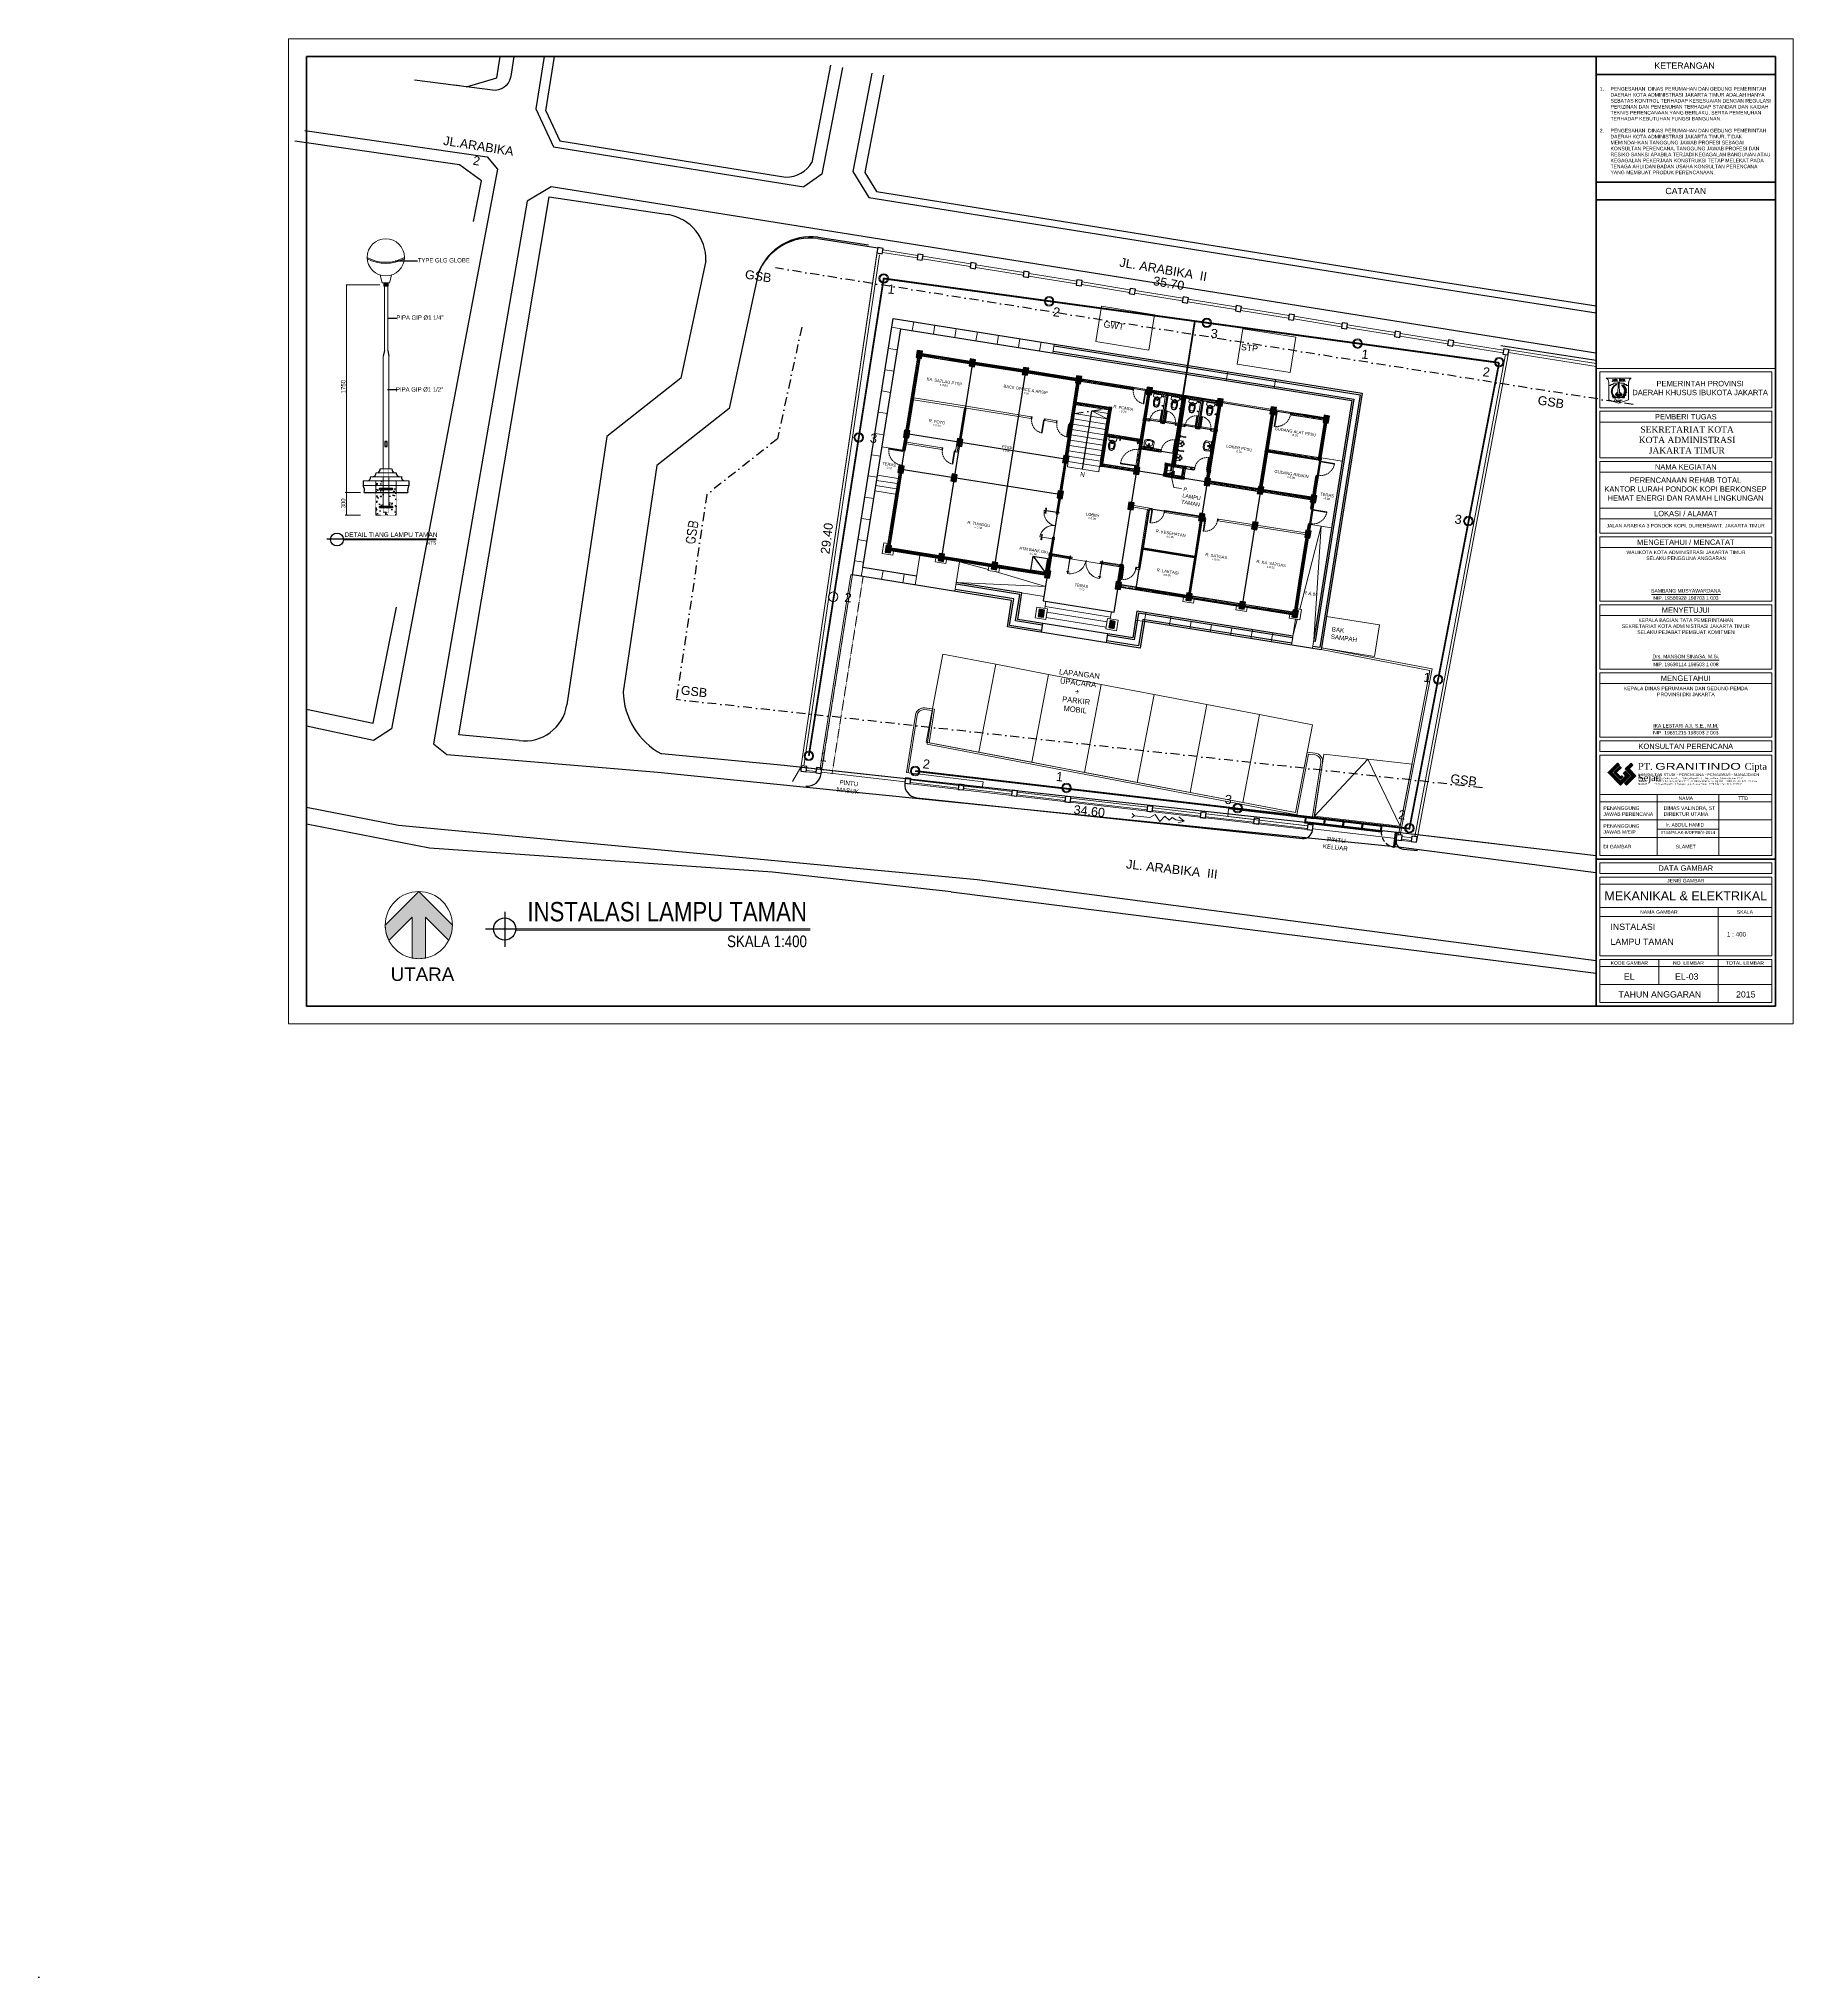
# Model space of a CAD drawing. Header units: millimetres. Extents: x -11 to 19578, y -101 to 21543.
import ezdxf
from ezdxf.enums import TextEntityAlignment as Align

# ---------------------------------------------------------------- set-up
doc = ezdxf.new("R2010")
doc.units = ezdxf.units.MM
for name, pattern in [('DASHDOT', [1, 0.5, -0.25, 0, -0.25]), ('DASHED2', [0.375, 0.25, -0.125]), ('HIDDEN', [0.375, 0.25, -0.125]), ('JIS_02_0.7', [1.35, 0.75, -0.6])]:
    doc.linetypes.add(name, pattern=pattern)
for name, color, linetype, lineweight in [('ars', 11, 'Continuous', 5), ('dinding', 5, 'Continuous', 15), ('GRS KOP', 1, 'Continuous', 35), ('GSB', 5, 'DASHDOT', 30), ('kabel', 1, 'Continuous', 50), ('KOLOM', 1, 'Continuous', 30), ('kop', 7, 'Continuous', 20), ('kus', 63, 'Continuous', 15), ('KUSEN', 30, 'Continuous', 15), ('lan', 7, 'Continuous', 15), ('line', 11, 'Continuous', 5), ('logo', 7, 'Continuous', 50), ('not', 7, 'Continuous', 20), ('PAGAR', 4, 'Continuous', 15), ('PARTISI', 190, 'Continuous', 9), ('SANITAIR', 4, 'Continuous', 5), ('sol kol', 8, 'Continuous', 0), ('TEKS', 255, 'Continuous', 9), ('u', 6, 'Continuous', 20)]:
    doc.layers.add(name, color=color, linetype=linetype, lineweight=lineweight)
doc.layers.add('as', color=1, linetype='Continuous', plot=False)
for name, color, linetype in [('batas jalan', 3, 'Continuous'), ('BESI', 10, 'Continuous'), ('D1', 1, 'Continuous'), ('DIMENSI', 8, 'Continuous'), ('HACH', 252, 'Continuous'), ('HT', 8, 'Continuous'), ('REN.JALAN', 6, 'Continuous')]:
    doc.layers.add(name, color=color, linetype=linetype)
doc.styles.add('BARU', font='complex.shx')
doc.styles.add('NOT', font='ARIALN.TTF')
doc.styles.add('simplek', font='simplex.shx')
doc.styles.get("Standard").update_dxf_attribs({"font": 'arial.ttf'})
doc.styles.add('style2', font='verdana.ttf')
pattern_1 = [(45, (-0.5, 0), (-0.1767767, 0.1767767), []), (45, (-0.4375, 0), (-0.1767767, 0.1767767), [])]
pattern_2 = [(45, (0.5, 0), (-0.1767767, 0.1767767), []), (45, (0.5625, 0), (-0.1767767, 0.1767767), [])]
pattern_3 = [(45, (-1.5, 0), (-0.1767767, 0.1767767), []), (45, (-1.4375, 0), (-0.1767767, 0.1767767), [])]

# ---------------------------------------------------------------- blocks, each defined once
blk = doc.blocks.new('_ArchTick')
at = {"color": 0, "linetype": 'ByBlock', "const_width": 0.15}
blk.add_lwpolyline([(-0.5, -0.5), (0.5, 0.5)], dxfattribs=at)
blk = doc.blocks.new('logo granitindo baru')
at = {"layer": 'logo'}
for points in [[(1.03, 1.46), (0.92, 1.57), (0.37, 1.02), (1.1, 0.29), (1.65, 0.84), (1.39, 1.1), (1.28, 0.99), (1.42, 0.84), (1.1, 0.52), (0.59, 1.03)], [(1.72, 1.58), (1.38, 1.24), (1.77, 0.84), (1.34, 0.41), (1.45, 0.29), (2, 0.84), (1.61, 1.24), (1.83, 1.46)]]:
    blk.add_hatch(color=8, dxfattribs=at).paths.add_polyline_path(points)
at = {"layer": 'Defpoints'}
blk.add_point((9.7, 0), dxfattribs=at)
at = {"layer": 'logo'}
blk.add_lwpolyline([(1.03, 1.46), (0.92, 1.57), (0.37, 1.02), (1.1, 0.29), (1.65, 0.84), (1.39, 1.1), (1.28, 0.99), (1.42, 0.84), (1.1, 0.52), (0.59, 1.03), (1.03, 1.46), (0.92, 1.57)], dxfattribs=at)
at = {"layer": 'logo', "lineweight": 13}
for points in [[(1.09, 1.4), (0.71, 1.03), (1.1, 0.64), (1.26, 0.79)], [(1.11, 1.38), (0.76, 1.03), (1.1, 0.68), (1.24, 0.82)], [(1.13, 1.36), (0.8, 1.03), (1.1, 0.73), (1.21, 0.84)], [(1.16, 1.33), (0.85, 1.03), (1.1, 0.77), (1.19, 0.86)]]:
    blk.add_lwpolyline(points, dxfattribs=at)
at = {"layer": 'logo', "lineweight": 0}
blk.add_lwpolyline([(1.72, 1.58), (1.38, 1.24), (1.77, 0.84), (1.34, 0.41), (1.45, 0.29), (2, 0.84), (1.61, 1.24), (1.83, 1.46), (1.72, 1.58)], dxfattribs=at)
at = {"layer": 'logo', "insert": (2.13, 1.59), "char_height": 0.4, "width": 7.6645, "attachment_point": 1}
blk.add_mtext('{\\fTimes New Roman|b0|i0|c0|p18;PT. \\fCityBlueprint|b0|i0|c2|p2;\\W1.5;GRANITINDO \\fTimes New Roman|b0|i0|c0|p18;\\W1;Cipta Sejati}', dxfattribs=at)
at = {"layer": 'logo', "insert": (2.13, 0.97), "char_height": 0.1, "attachment_point": 1}
blk.add_mtext_dynamic_manual_height_columns('{\\f@Arial Unicode MS|b0|i0|c0|p34;\\H1.4x;\\W1.2;KONSULTAN STUDI - PERENCANA - PENGAWAS - MANAJEMEN\\fTimes New Roman|b0|i0|c0|p18;\\P\\pt0.9;\\H0.71429x;\\W1;Domisili ^I: Gedung Graha Arsa Lt. 4 Jl.Siaga Raya No. 31, Pejaten Barat, Jakarta Selatan 12510\\PStudio I ^I: Jl. Batu I No. 36A, Pejaten Timur, Jakarta Selatan 12510 Tlp. 021 - 71082879 Fax. 021 - 7972072\\PStudio II          : Jl. Sawo Raya No. 4 Rawamangun, Jakarta Timur 13220 Telp / Fax. 021 - 4717152}', width=9.5694, gutter_width=0, heights=[1.67], dxfattribs=at)
blk = doc.blocks.new('kop')
at = {"layer": 'ars'}
for p, q in [((74.47, 34.99), (74.5, 34.99)), ((74.52, 35.6), (74.5, 35.61)), ((74.53, 35.6), (74.54, 35.58)), ((74.54, 35.05), (74.54, 35.08)), ((74.58, 35.53), (74.55, 35.54)), ((74.55, 35.07), (74.58, 35.08)), ((74.58, 35.53), (74.58, 35.56)), ((74.6, 35.47), (74.61, 35.46)), ((74.61, 35.47), (74.61, 35.45)), ((74.63, 35.37), (74.61, 35.39)), ((74.62, 35.2), (74.61, 35.23)), ((74.62, 35.2), (74.64, 35.22)), ((74.63, 35.37), (74.64, 35.39)), ((74.63, 35.29), (74.64, 35.27)), ((74.64, 35.3), (74.64, 35.29))]:
    blk.add_line(p, q, dxfattribs=at)
for centre, radius, start, end in [((73.91, 35.36), 0.061, 172.3995, 236.8608), ((73.82, 35.25), 0.061, 2.2926, 66.7539), ((73.9, 35.31), 0.061, 182.2926, 246.7539), ((73.83, 35.19), 0.061, 12.6628, 77.1241), ((73.9, 35.26), 0.061, 192.6628, 257.1241), ((73.81, 35.32), 0.061, 352.3995, 56.8608), ((73.91, 35.23), 0.061, 200.2151, 264.6765), ((73.84, 35.14), 0.061, 20.2151, 84.6765), ((73.82, 35.38), 0.061, 344.619, 49.0804), ((73.92, 35.41), 0.061, 164.619, 229.0804), ((74.28, 35.31), 0.405, 114.0856, 237.6325), ((73.92, 35.46), 0.0488, 158.8649, 223.3262), ((73.93, 35.32), 0.061, 120.6799, 185.1412), ((73.84, 35.36), 0.061, 300.6799, 5.1412), ((73.94, 35.27), 0.061, 130.573, 195.0343), ((73.92, 35.18), 0.061, 206.1601, 270.6214), ((73.87, 35.09), 0.061, 26.1601, 90.6214), ((73.84, 35.44), 0.0488, 338.8649, 43.3262), ((73.85, 35.42), 0.061, 292.8994, 357.3608), ((73.94, 35.37), 0.061, 112.8994, 177.3608), ((73.84, 35.3), 0.061, 310.573, 15.0343), ((73.94, 35.23), 0.061, 140.9432, 205.4045), ((73.94, 35.49), 0.0488, 150.2996, 214.761), ((73.87, 35.47), 0.0488, 287.1453, 351.6066), ((73.94, 35.42), 0.0488, 107.1453, 171.6066), ((73.84, 35.24), 0.061, 320.9432, 25.4045), ((73.94, 35.14), 0.061, 208.508, 272.9693), ((73.89, 35.05), 0.061, 28.508, 92.9693), ((73.86, 35.49), 0.0488, 330.2996, 34.761), ((73.95, 35.45), 0.0488, 98.58, 163.0414), ((73.89, 35.51), 0.0488, 278.58, 343.0414), ((73.85, 35.2), 0.061, 320.9432, 25.4045), ((73.96, 35.19), 0.061, 140.9432, 205.4045), ((73.96, 35.53), 0.0488, 145.7989, 210.2603), ((73.97, 35.15), 0.061, 146.9028, 211.3642), ((73.92, 35.01), 0.061, 40.0311, 104.4924), ((73.95, 35.11), 0.061, 220.0311, 284.4924), ((73.88, 35.53), 0.0488, 325.7989, 30.2603), ((73.92, 35.55), 0.0488, 274.0793, 338.5407), ((73.96, 35.49), 0.0488, 94.0793, 158.5407), ((73.87, 35.15), 0.061, 326.9028, 31.3642), ((73.96, 34.98), 0.061, 49.2006, 113.662), ((73.97, 35.08), 0.061, 229.2006, 293.662), ((73.99, 35.56), 0.0488, 139.3679, 203.8292), ((73.9, 35.57), 0.0488, 319.3679, 23.8292), ((73.98, 35.52), 0.0488, 87.6483, 152.1096), ((73.94, 35.59), 0.0488, 267.6483, 332.1096), ((74, 35.12), 0.061, 146.6953, 211.1566), ((73.89, 35.12), 0.061, 326.6953, 31.1566), ((74.01, 35.59), 0.0488, 133.8416, 198.303), ((74.02, 35.08), 0.061, 144.8635, 209.3249), ((73.93, 35.61), 0.0488, 313.8416, 18.303), ((74.01, 35.55), 0.0488, 82.122, 146.5834), ((73.97, 35.62), 0.0488, 262.122, 326.5834), ((73.92, 35.09), 0.061, 324.8635, 29.3249), ((73.99, 34.95), 0.061, 44.4223, 108.8836), ((74.01, 35.05), 0.061, 224.4223, 288.8836), ((74.04, 35.61), 0.0439, 126.6239, 191.0853), ((73.97, 35.64), 0.0439, 306.6239, 11.0853), ((74, 35.65), 0.0439, 254.9043, 319.3657), ((74.03, 35.57), 0.0439, 74.9043, 139.3657), ((74.05, 35.05), 0.061, 144.4903, 208.9516), ((73.95, 35.06), 0.061, 324.4903, 28.9516), ((74, 35.66), 0.0352, 303.961, 8.4223), ((74.05, 35.63), 0.0352, 123.961, 188.4223), ((74.04, 35.6), 0.0352, 72.2414, 136.7027), ((74.03, 35.66), 0.0352, 252.2414, 316.7027), ((74.08, 35.03), 0.061, 156.1803, 220.6416), ((73.98, 35.02), 0.061, 336.1803, 40.6416), ((74.03, 35.68), 0.0352, 297.7406, 2.2019), ((74.08, 35.65), 0.0352, 117.7406, 182.2019), ((74.07, 35.62), 0.0352, 66.021, 130.4823), ((74.06, 35.68), 0.0352, 246.021, 310.4823), ((74.1, 35.66), 0.0281, 113.4007, 177.862), ((74.06, 35.69), 0.0281, 293.4007, 357.862), ((74.09, 35.64), 0.0281, 61.6811, 126.1424), ((74.08, 35.69), 0.0281, 241.6811, 306.1424), ((74.08, 35.7), 0.0281, 293.4007, 357.862), ((74.12, 35.67), 0.0281, 113.4007, 177.862), ((74.11, 35.65), 0.0281, 61.6811, 126.1424), ((74.11, 35.7), 0.0281, 241.6811, 306.1424), ((74.12, 35.71), 0.0281, 260.9368, 325.3982), ((74.14, 35.67), 0.0281, 80.9368, 145.3982), ((74.48, 35.67), 0.0613, 235.5154, 280.6207), ((74.23, 35.31), 0.405, 302.3675, 44.4851), ((74.45, 35.61), 0.0507, 1.4248, 71.624), ((74.57, 35.05), 0.0795, 137.1076, 211.9214), ((74.44, 35.06), 0.0795, 317.1076, 31.9214), ((74.55, 34.97), 0.0507, 83.4432, 153.6424), ((74.54, 35.04), 0.0613, 234.4466, 279.5519), ((74.59, 35.65), 0.0795, 151.1819, 225.9956), ((74.54, 35.6), 0.0613, 235.5154, 280.6207), ((74.46, 35.63), 0.0795, 331.1819, 45.9956), ((74.5, 35.54), 0.0507, 1.4248, 71.624), ((74.53, 35.44), 0.0795, 20.9123, 95.7261), ((74.59, 35.55), 0.0795, 200.9123, 275.7261), ((74.58, 35.12), 0.0613, 176.9872, 222.0926), ((74.57, 34.99), 0.0612, 69.8962, 144.7099), ((74.54, 35.09), 0.0612, 249.8962, 324.7099), ((74.51, 35.12), 0.0507, 302.8967, 13.0959), ((74.61, 35.6), 0.0507, 162.5946, 232.7938), ((74.64, 35.19), 0.0795, 153.0891, 227.9029), ((74.62, 35.45), 0.0613, 217.2288, 262.3342), ((74.63, 35.29), 0.0613, 205.6201, 250.7254), ((74.52, 35.16), 0.0795, 333.0891, 47.9029), ((74.54, 35.6), 0.0613, 313.598, 358.7033), ((74.55, 35.3), 0.0795, 351.1641, 65.9779), ((74.66, 35.36), 0.0795, 171.1641, 245.9779), ((74.63, 35.08), 0.0507, 106.5818, 176.781), ((74.59, 35.14), 0.0613, 257.5851, 302.6905), ((74.68, 35.5), 0.0795, 133.1999, 208.0136), ((74.57, 35.4), 0.0507, 343.1383, 53.3375), ((74.56, 35.25), 0.0507, 331.5296, 41.7288), ((74.6, 35.23), 0.0795, 271.02, 345.8338), ((74.68, 35.13), 0.0795, 91.02, 165.8338), ((74.56, 35.52), 0.0795, 313.1999, 28.0136), ((74.68, 35.43), 0.0507, 150.0679, 220.2671), ((74.61, 35.45), 0.0613, 301.0712, 346.1766), ((74.61, 35.38), 0.0795, 293.3027, 8.1164), ((74.72, 35.32), 0.0795, 113.3027, 188.1164), ((74.69, 35.24), 0.0507, 128.2781, 198.4773), ((74.63, 35.29), 0.0613, 279.2815, 324.3868)]:
    blk.add_arc(centre, radius, start, end, dxfattribs=at)
at = {"layer": 'ars', "color": 11}
for centre, radius, start, end in [((74.42, 35.02), 0.0507, 284.779, 354.9783), ((74.49, 35), 0.0613, 158.8696, 203.9749), ((74.44, 34.99), 0.016, 270, 302.3675)]:
    blk.add_arc(centre, radius, start, end, dxfattribs=at)
at = {"layer": 'ars'}
for points, start_tangent, end_tangent in [([(74.46, 35.65), (74.47, 35.63), (74.45, 35.62), (74.43, 35.62), (74.43, 35.64), (74.44, 35.66), (74.44, 35.67), (74.46, 35.66), (74.46, 35.65)], (0.714442, -0.699695), (0.714442, -0.699695)), ([(74.46, 35.01), (74.45, 35), (74.43, 35.02), (74.43, 35.04), (74.44, 35.04), (74.47, 35.04), (74.48, 35.03), (74.47, 35.02), (74.46, 35.01)], (-0.515761, -0.856733), (-0.515761, -0.856733)), ([(74.52, 35.58), (74.52, 35.56), (74.51, 35.55), (74.49, 35.55), (74.48, 35.57), (74.5, 35.59), (74.5, 35.6), (74.52, 35.59), (74.52, 35.58)], (0.714442, -0.699695), (0.714442, -0.699695)), ([(74.55, 35.13), (74.54, 35.11), (74.52, 35.12), (74.51, 35.14), (74.52, 35.15), (74.55, 35.15), (74.56, 35.15), (74.56, 35.13), (74.55, 35.13)], (-0.223771, -0.974642), (-0.223771, -0.974642)), ([(74.55, 35.01), (74.54, 35), (74.55, 34.98), (74.57, 34.97), (74.58, 34.99), (74.57, 35.01), (74.57, 35.02), (74.55, 35.02), (74.55, 35.01)], (-0.942817, -0.33331), (-0.942817, -0.33331)), ([(74.59, 35.43), (74.59, 35.42), (74.57, 35.41), (74.55, 35.42), (74.56, 35.43), (74.58, 35.45), (74.58, 35.46), (74.6, 35.45), (74.59, 35.43)], (0.458819, -0.88853), (0.458819, -0.88853)), ([(74.6, 35.28), (74.59, 35.26), (74.57, 35.26), (74.55, 35.27), (74.56, 35.28), (74.58, 35.3), (74.59, 35.3), (74.6, 35.29), (74.6, 35.28)], (0.270637, -0.962681), (0.270637, -0.962681)), ([(74.57, 35.61), (74.58, 35.59), (74.6, 35.6), (74.61, 35.61), (74.6, 35.63), (74.58, 35.63), (74.56, 35.63), (74.56, 35.61), (74.57, 35.61)], (0.149901, -0.988701), (0.149901, -0.988701)), ([(74.61, 35.12), (74.61, 35.1), (74.62, 35.09), (74.64, 35.09), (74.65, 35.1), (74.64, 35.13), (74.63, 35.14), (74.61, 35.13), (74.61, 35.12)], (-0.735998, -0.676983), (-0.735998, -0.676983)), ([(74.64, 35.44), (74.65, 35.43), (74.67, 35.43), (74.69, 35.45), (74.68, 35.46), (74.65, 35.47), (74.64, 35.47), (74.64, 35.45), (74.64, 35.44)], (-0.068112, -0.997678), (-0.068112, -0.997678)), ([(74.66, 35.27), (74.66, 35.25), (74.68, 35.25), (74.7, 35.26), (74.7, 35.27), (74.68, 35.29), (74.67, 35.3), (74.66, 35.28), (74.66, 35.27)], (-0.433585, -0.901113), (-0.433585, -0.901113))]:
    blk.add_spline(points, degree=3, dxfattribs=dict(at, start_tangent=start_tangent, end_tangent=end_tangent))
for points in [[(74.45, 34.97), (74.47, 34.97), (74.52, 34.97), (74.56, 34.95)], [(74.45, 34.97), (74.47, 34.96), (74.52, 34.95), (74.56, 34.95)]]:
    blk.add_spline(points, degree=3, dxfattribs=at)
at = {"layer": 'GRS KOP'}
for p, q in [((73, 1), (73, 54)), ((83, 1), (83, 54)), ((73, 53), (83, 53)), ((73, 47), (83, 47)), ((73, 46), (83, 46)), ((73, 9.2), (83, 9.2))]:
    blk.add_line(p, q, dxfattribs=at)
blk.add_lwpolyline([(1, 54), (83, 54), (83, 1), (1, 1)], close=True, dxfattribs=at)
at = {"layer": 'kop', "color": 7}
for p, q in [((84, 55), (0, 55)), ((0, 55), (0, 0)), ((84, 55), (84, 0)), ((84, 55), (84, 0)), ((74.08, 35.17), (74.12, 35.17)), ((74.08, 35.17), (74.1, 35.09)), ((74.1, 35.09), (74.41, 35.09)), ((74.12, 35.23), (74.12, 35.23)), ((74.12, 35.23), (74.13, 35.23)), ((74.12, 35.23), (74.21, 35.23)), ((74.12, 35.17), (74.13, 35.13)), ((74.13, 35.13), (74.38, 35.13)), ((74.2, 35.15), (74.24, 35.15)), ((74.21, 35.69), (74.3, 35.69)), ((74.23, 35.67), (74.21, 35.23)), ((74.24, 35.7), (74.27, 35.7)), ((74.27, 35.15), (74.31, 35.15)), ((74.28, 35.67), (74.3, 35.23)), ((74.3, 35.23), (74.39, 35.23)), ((74.38, 35.23), (74.39, 35.23)), ((74.38, 35.13), (74.39, 35.17)), ((74.39, 35.23), (74.39, 35.23)), ((74.39, 35.17), (74.43, 35.17)), ((74.41, 35.09), (74.43, 35.17)), ((0, 0), (84, 0))]:
    blk.add_line(p, q, dxfattribs=at)
at = {"layer": 'kop'}
for p, q in [((83, 36.6), (73, 36.6)), ((83, 36.6), (73, 36.6)), ((73.2, 34.4), (73.2, 36.4)), ((82.8, 36.4), (73.2, 36.4)), ((82.8, 34.4), (82.8, 36.4)), ((82.8, 34.4), (73.2, 34.4)), ((73.2, 31.6), (73.2, 34.2)), ((82.8, 34.2), (73.2, 34.2)), ((82.8, 33.6), (73.2, 33.6)), ((82.8, 31.6), (82.8, 34.2)), ((82.8, 31.6), (73.2, 31.6)), ((73.2, 27.4), (73.2, 31.4)), ((82.8, 31.4), (73.2, 31.4)), ((82.8, 27.4), (82.8, 31.4)), ((82.8, 30.8), (73.2, 30.8)), ((82.8, 28.8), (73.2, 28.8)), ((82.8, 28.2), (73.2, 28.2)), ((82.8, 27.4), (73.2, 27.4)), ((73.2, 23.6), (73.2, 27.2)), ((82.8, 27.2), (73.2, 27.2)), ((82.8, 23.6), (82.8, 27.2)), ((82.8, 26.6), (73.2, 26.6)), ((76.09, 23.98), (79.93, 23.98)), ((82.8, 23.6), (73.2, 23.6)), ((73.2, 19.8), (73.2, 23.4)), ((82.8, 23.4), (73.2, 23.4)), ((82.8, 22.8), (73.2, 22.8)), ((82.8, 19.8), (82.8, 23.4)), ((82.8, 19.8), (73.2, 19.8)), ((73.2, 16), (73.2, 19.6)), ((82.8, 19.6), (73.2, 19.6)), ((76.13, 20.3), (79.86, 20.3)), ((82.8, 16), (82.8, 19.6)), ((82.8, 19), (73.2, 19)), ((82.8, 16), (73.2, 16)), ((73.2, 9.4), (73.2, 15)), ((82.8, 15), (73.2, 15)), ((82.8, 9.4), (82.8, 15)), ((82.8, 12.8), (73.2, 12.8)), ((82.8, 12.4), (73.2, 12.4)), ((73.2, 12.4), (73.2, 11.4)), ((76.4, 9.4), (76.4, 12.8)), ((79.84, 9.4), (79.84, 12.8)), ((82.8, 11.4), (73.2, 11.4)), ((82.8, 10.4), (73.2, 10.4)), ((82.8, 9.4), (73.2, 9.4)), ((73.2, 7.8), (82.8, 7.8)), ((73.2, 6.5), (82.8, 6.5)), ((79.8, 3.8), (79.8, 6.5)), ((73.2, 6), (82.8, 6)), ((76.5, 2.2), (76.5, 3.6)), ((79.8, 1.2), (79.8, 3.6)), ((73.2, 3.2), (82.8, 3.2)), ((73.2, 2.2), (82.8, 2.2))]:
    blk.add_line(p, q, dxfattribs=at)
at = {"layer": 'kop', "color": 5}
for p, q in [((74.95, 36.05), (73.56, 36.05)), ((73.7, 35.81), (73.7, 34.85)), ((73.94, 35.73), (73.94, 35.69)), ((74.57, 35.73), (74.57, 35.69)), ((74.81, 35.81), (74.81, 34.85)), ((73.7, 35.65), (73.82, 35.65)), ((73.7, 34.85), (74.25, 34.65)), ((73.82, 35.69), (73.82, 35.65)), ((73.82, 35.69), (73.94, 35.69)), ((74.23, 34.95), (74.17, 35.02)), ((74.25, 34.99), (74.2, 35.05)), ((74.23, 34.95), (74.21, 34.93)), ((74.25, 34.99), (74.31, 35.05)), ((74.25, 34.65), (74.81, 34.85)), ((74.28, 34.95), (74.34, 35.02)), ((74.28, 34.95), (74.3, 34.93)), ((74.69, 35.69), (74.57, 35.69)), ((74.69, 35.69), (74.69, 35.65)), ((74.81, 35.65), (74.69, 35.65))]:
    blk.add_line(p, q, dxfattribs=at)
at = {"layer": 'kop', "color": 7}
for points in [[(74.24, 35.7), (74.23, 35.7), (74.23, 35.7), (74.23, 35.71), (74.23, 35.71), (74.23, 35.71), (74.23, 35.72), (74.23, 35.72), (74.23, 35.72), (74.23, 35.72), (74.23, 35.73), (74.23, 35.73), (74.23, 35.73), (74.23, 35.73), (74.23, 35.74), (74.23, 35.74), (74.23, 35.74), (74.23, 35.74), (74.23, 35.75), (74.23, 35.75), (74.24, 35.75), (74.24, 35.76), (74.24, 35.76), (74.25, 35.77), (74.25, 35.78)], [(74.27, 35.7), (74.28, 35.7), (74.28, 35.7), (74.28, 35.71), (74.28, 35.71), (74.28, 35.71), (74.28, 35.72), (74.28, 35.72), (74.28, 35.72), (74.28, 35.72), (74.28, 35.73), (74.28, 35.73), (74.28, 35.73), (74.28, 35.73), (74.28, 35.74), (74.28, 35.74), (74.28, 35.74), (74.28, 35.74), (74.28, 35.75), (74.28, 35.75), (74.27, 35.75), (74.27, 35.76), (74.27, 35.76), (74.26, 35.77), (74.25, 35.78)]]:
    blk.add_lwpolyline(points, dxfattribs=at)
at = {"layer": 'kop', "color": 1}
blk.add_lwpolyline([(74.07, 34.97), (74.44, 34.97)], close=True, dxfattribs=at)
at = {"layer": 'kop', "color": 5}
for points in [[(74.21, 34.97), (74.18, 34.93)], [(74.3, 34.97), (74.33, 34.93)]]:
    blk.add_lwpolyline(points, dxfattribs=at)
at = {"layer": 'kop'}
for points in [[(76.19, 16.45), (79.83, 16.45)], [(76.4, 10.88), (79.84, 10.88)]]:
    blk.add_lwpolyline(points, dxfattribs=at)
for points in [[(73.2, 15.2), (82.8, 15.2), (82.8, 15.8), (73.2, 15.8)], [(73.2, 8.4), (82.8, 8.4), (82.8, 9), (73.2, 9)], [(73.2, 3.8), (82.8, 3.8), (82.8, 8.2), (73.2, 8.2)], [(73.2, 1.2), (82.8, 1.2), (82.8, 3.6), (73.2, 3.6)]]:
    blk.add_lwpolyline(points, close=True, dxfattribs=at)
at = {"layer": 'kop', "color": 5}
for centre, radius, start, end in [((73.42, 35.81), 0.276, 0, 60.5129), ((73.98, 35.73), 0.04, 90, 180), ((74.53, 35.73), 0.04, 0, 90), ((75.09, 35.81), 0.276, 119.4871, 180), ((74.19, 35.03), 0.02, 36.8699, 216.8699), ((74.32, 35.03), 0.02, 323.1301, 143.1301)]:
    blk.add_arc(centre, radius, start, end, dxfattribs=at)
at = {"layer": 'kop', "color": 1}
blk.add_arc((74.07, 34.99), 0.016, 237.6325, 270, dxfattribs=at)
at = {"layer": 'kop', "color": 7}
for centre, radius, start, end in [((74.08, 35.12), 0.12, 15, 65.3894), ((74.2, 35.66), 0.0283, 15, 75), ((74.25, 35.15), 0.02, 0, 180), ((74.31, 35.66), 0.0283, 105, 165), ((74.43, 35.12), 0.12, 114.6106, 165)]:
    blk.add_arc(centre, radius, start, end, dxfattribs=at)
at = {"layer": 'kop', "color": 5}
for points in [[(74.25, 35.83), (74.23, 35.81), (74.2, 35.79), (74.12, 35.78), (74.05, 35.78), (73.98, 35.77)], [(74.25, 35.83), (74.28, 35.81), (74.31, 35.79), (74.39, 35.78), (74.46, 35.78), (74.53, 35.77)], [(74.02, 34.99), (74.01, 34.98), (73.97, 34.99), (73.92, 35.01), (73.89, 35.04)], [(74.04, 34.97), (74.02, 34.97), (74, 34.96), (73.96, 34.96), (73.93, 34.96)], [(74.08, 34.97), (74.07, 34.96), (74.03, 34.95), (74.01, 34.95), (73.99, 34.95)], [(74.01, 34.81), (74.09, 34.84), (74.16, 34.81), (74.25, 34.83), (74.33, 34.81), (74.4, 34.83), (74.45, 34.82)], [(74.12, 34.97), (74.1, 34.96), (74.09, 34.95), (74.05, 34.93), (74.03, 34.94)], [(74.11, 34.98), (74.08, 34.99), (74.07, 34.99), (74.05, 34.99)], [(74.12, 34.97), (74.11, 35), (74.08, 35.02), (74.08, 35.03)], [(74.12, 34.75), (74.16, 34.76), (74.2, 34.74), (74.25, 34.75), (74.3, 34.74), (74.33, 34.76), (74.36, 34.75)]]:
    blk.add_spline(points, degree=3, dxfattribs=at)
at = {"xscale": 0.9500000000000455, "yscale": 0.9500000000000455, "zscale": 0.9500000000000455}
blk.add_blockref('logo granitindo baru', (73.31, 13.06), dxfattribs=at)
at = {"layer": 'kop'}
for s, height, p in [('KETERANGAN ', 0.35, (78, 53.5)), ('CATATAN', 0.35, (78, 46.5)), ('PEMERINTAH PROVINSI', 0.3, (78.8, 35.75)), ('DAERAH KHUSUS IBUKOTA JAKARTA', 0.3, (78.8, 35.25)), ('PEMBERI TUGAS', 0.3, (78, 33.9)), ('NAMA KEGIATAN', 0.3, (78, 31.1)), ('LOKASI / ALAMAT', 0.3, (78, 28.5)), ('JALAN ARABIKA 3 PONDOK KOPI, DURENSAWIT, JAKARTA TIMUR', 0.2, (77.99, 27.8)), ('MENGETAHUI / MENCATAT', 0.3, (78, 26.9)), ('BAMBANG MUSYAWARDANA', 0.1993, (78.01, 24.18)), ('NIP. 19580928 198703 1 003', 0.1993, (78.01, 23.78)), ('MENYETUJUI', 0.3, (78, 23.1)), ('Drs. MANSON SINAGA, M.Si.', 0.1993, (78.01, 20.5)), ('NIP. 19630114 198503 1 008', 0.1993, (78.01, 20.07)), ('MENGETAHUI', 0.3, (78, 19.3)), ('NIP. 19651215 198503 2 003', 0.2, (78, 16.26)), ('IKA LESTARI AJI, S.E., M.M.', 0.2, (78, 16.63)), ('KONSULTAN PERENCANA', 0.3, (78, 15.5)), ('NAMA', 0.2, (78, 12.6)), ('TTD', 0.2, (81.2, 12.6)), ('DATA GAMBAR', 0.3, (78, 8.7)), ('JENIS GAMBAR', 0.2, (78, 8)), ('MEKANIKAL & ELEKTRIKAL', 0.5, (78, 7.15)), ('NAMA GAMBAR', 0.2, (76.5, 6.25)), ('SKALA', 0.2, (81.3, 6.25)), ('KODE GAMBAR', 0.2, (74.85, 3.4)), ('NO. LEMBAR', 0.2, (78.15, 3.4)), ('TOTAL LEMBAR', 0.2, (81.3, 3.4)), ('EL', 0.35, (74.84, 2.65)), ('TAHUN ANGGARAN', 0.35, (76.55, 1.65)), ('2015', 0.35, (81.35, 1.65))]:
    blk.add_text(s, height=height, dxfattribs=at).set_placement(p, align=Align.MIDDLE)
at = {"layer": 'kop', "color": 5, "style": 'BARU', "width": 0.9}
blk.add_text('JAYA RAYA', height=0.12, dxfattribs=at).set_placement((74.25, 35.93), align=Align.MIDDLE)
at = {"layer": 'kop'}
blk.add_text('0744/P/LAK-B/DPPB/V-2014', height=0.1688, dxfattribs=at).set_placement((78.12, 10.61), align=Align.CENTER)
for s, insert, char_height, width, attachment_point in [('\\pi-0.6,l0.6,t0.6;1.^IPENGESAHAN  DINAS PERUMAHAN DAN GEDUNG PEMERINTAH DAERAH KOTA ADMINISTRASI JAKARTA TIMUR ADALAH HANYA SEBATAS KONTROL TERHADAP KESESUAIAN DENGAN REGULASI PERIZINAN DAN PEMENUHAN TERHADAP STANDAR DAN KAIDAH TEKNIS PERENCANAAN YANG BERLAKU, SERTA PEMENUHAN TERHADAP KEBUTUHAN FUNGSI BANGUNAN.\\P\\P2.^IPENGESAHAN  DINAS PERUMAHAN DAN GEDUNG PEMERINTAH DAERAH KOTA ADMINISTRASI JAKARTA TIMUR, TIDAK MEMINDAHKAN TANGGUNG JAWAB PROFESI SEBAGAI KONSULTAN PERENCANA. TANGGUNG JAWAB PROFESI DAN RESIKO SANKSI APABILA TERJADI KEGAGALAN BANGUNAN ATAU KEGAGALAN PEKERJAAN KONSTRUKSI TETAP MELEKAT PADA TENAGA AHLI DAN BADAN USAHA KONSULTAN PERENCANA YANG MEMBUAT PRODUK PERENCANAAN.', (73.2, 49.87), 0.2, 9.6, 4), ('PENANGGUNG\\PJAWAB PERENCANA', (73.4, 12.15), 0.2, 8.3306, 1), ('DIMAS VALINDRA, ST\\PDIREKTUR UTAMA', (76.77, 12.15), 0.2, 8.165, 1), ('PENANGGUNG\\PJAWAB M/E/P', (73.4, 11.15), 0.2, 8.7921, 1), ('\\pi0.69141;Ir. ABDUL HAMID', (76.21, 11.21), 0.1893, 3.4599, 1), ('DI GAMBAR', (73.4, 10), 0.2, 7.5977, 1)]:
    blk.add_mtext(s, dxfattribs=dict(at, insert=insert, char_height=char_height, width=width, attachment_point=attachment_point))
at = {"layer": 'kop', "attachment_point": 1, "style": 'BARU'}
for s, width, insert, char_height in [('\\pi1.4375;{\\fRomantic|b0|i0|c2|p2;SEKRETARIAT KOTA\\P\\pi1.3461;KOTA ADMINISTRASI\\P\\pi1.9027;JAKARTA TIMUR}', 7.9494, (74.03, 33.36), 0.35), ('\\pi0.65609;{\\fArial|b0|i0|c0|p34;WALIKOTA KOTA ADMINISTRASI JAKARTA TIMUR\\P\\pi1.7645;SELAKU PENGGUNA ANGGARAN}', 7.9494, (74.03, 26.43), 0.2), ('\\pi1.5072;{\\fArial|b0|i0|c0|p34;KEPALA BAGIAN TATA PEMERINTAHAN\\P\\pi0.57794;SEKRETARIAT KOTA ADMINISTRASI JAKARTA TIMUR\\P\\pi1.4412;SELAKU PEJABAT PEMBUAT KOMITMEN}', 8.2808, (73.85, 22.64), 0.2), ('\\pi0.5226;{\\fArial|b0|i0|c0|p34;KEPALA DINAS PERUMAHAN DAN GEDUNG PEMDA\\P\\pi2.3784;PROVINSI DKI JAKARTA}', 7.9494, (74.02, 18.83), 0.2)]:
    blk.add_mtext_dynamic_manual_height_columns(s, width=width, gutter_width=1.5, heights=[0], dxfattribs=dict(at, insert=insert, char_height=char_height))
at = {"layer": 'kop', "insert": (73.36, 30.51), "char_height": 0.3, "attachment_point": 1}
blk.add_mtext_dynamic_manual_height_columns('\\pi1.5136;PERENCANAAN REHAB TOTAL \\P\\pi0.093811;KANTOR LURAH PONDOK KOPI BERKONSEP \\P\\pi0.27839;HEMAT ENERGI DAN RAMAH LINGKUNGAN', width=9.1979, gutter_width=1.5, heights=[0], dxfattribs=at)
at = {"layer": 'kop', "style": 'BARU', "flags": 4}
for p, height in [((73.8, 5.4), 0.35), ((80.3, 5.38), 0.25), ((73.8, 4.9), 0.35), ((73.8, 4.4), 0.35), ((80.3, 4.88), 0.25), ((80.3, 4.38), 0.25)]:
    blk.add_attdef('-', p, '', height=height, dxfattribs=at)
at = {"layer": 'kop', "flags": 4}
for tag, p in [('AR-00', (78.06, 2.65)), ('00', (81.24, 2.65))]:
    blk.add_attdef(tag, text='', height=0.35, dxfattribs=at).set_placement(p, align=Align.MIDDLE)
blk = doc.blocks.new('K1')
at = {"layer": 'KOLOM'}
blk.add_lwpolyline([(0.2, 0.15), (-0.2, 0.15), (-0.2, -0.15), (0.2, -0.15), (0.2, 0.15)], dxfattribs=at)
blk = doc.blocks.new('P 70')
for points in [[(-0.74, 0), (-0.78, 0), (-0.78, 0.1), (-0.74, 0.1)], [(-0.74, 0.06), (-0.74, 0.06), (-0.74, 0.06), (-0.74, 0.1), (-0.78, 0.1), (-0.78, 0), (-0.74, 0), (-0.74, 0.06), (-0.74, 0.06)], [(-0.04, 0.8), (-0.08, 0.8), (-0.08, 0.68), (-0.04, 0.68)], [(-0.04, 0.68), (-0.08, 0.68), (-0.08, 0.22), (-0.04, 0.22)], [(-0.04, 0.1), (-0.08, 0.1), (-0.08, 0.22), (-0.04, 0.22)], [(-0.04, 0), (0, 0), (0, 0.1), (-0.04, 0.1)], [(-0.04, 0.06), (-0.04, 0.06), (-0.04, 0.06), (-0.04, 0.1), (0, 0.1), (0, 0), (-0.04, 0), (-0.04, 0.06), (-0.04, 0.06)]]:
    blk.add_lwpolyline(points, close=True)
at = {"linetype": 'HIDDEN', "ltscale": 0.3}
blk.add_lwpolyline([(-0.74, 0.1, -0.414214), (-0.04, 0.8, -1.303225)], format="xyb", dxfattribs=at)
blk = doc.blocks.new('KP')
at = {"layer": 'KOLOM'}
blk.add_lwpolyline([(0.075, -0.075), (-0.075, -0.075), (-0.075, 0.075), (0.075, 0.075), (0.075, -0.075)], dxfattribs=at)
blk = doc.blocks.new('washtafel L237 a')
for p, q in [((-0.28, -0.29), (-0.24, 0)), ((-0.24, 0), (0, 0)), ((0.24, 0), (0, 0)), ((0.28, -0.29), (0.24, 0)), ((-0.15, -0.02), (0, -0.02)), ((0, -0.18), (-0.01, -0.18)), ((0, -0.19), (-0.01, -0.19)), ((0, -0.2), (-0.01, -0.2)), ((0.15, -0.02), (0, -0.02)), ((0, -0.18), (0.01, -0.18)), ((0, -0.19), (0.01, -0.19)), ((0, -0.2), (0.01, -0.2))]:
    blk.add_line(p, q)
for centre, radius in [((-0.01, -0.08), 0.00488), ((0, -0.04), 0.00695), ((0, -0.04), 0.00529), ((0.01, -0.08), 0.00488)]:
    blk.add_circle(centre, radius)
for centre, radius, start, end in [((-0.17, -0.31), 0.11, 171.786, 240.1395), ((-0.15, -0.09), 0.0742, 90.0661, 157.5039), ((0, -0.02), 0.443, 239.9631, 270.4171), ((0.07, -0.28), 0.273, 154.0541, 184.6243), ((-0.12, -0.29), 0.0858, 186.0548, 250.1625), ((-0.12, -0.19), 0.0678, 92.544, 154.459), ((0, 0), 0.406, 248.7209, 270.1375), ((0.01, -2.1), 1.98, 91.1939, 93.8059), ((-0.06, -0.08), 0.0285, 98.132, 275.8135), ((0, -0.34), 0.286, 89.6669, 101.6651), ((-0.05, -0.15), 0.0337, 40.1188, 95.4553), ((0, -0.08), 0.0312, 89.6915, 225.3566), ((-0.53, -0.22), 0.513, 2.5647, 13.8912), ((0, -0.2), 0.0272, 129.5111, 54.4666), ((0, -0.08), 0.0231, 89.5833, 212.8124), ((-0.04, -0.11), 0.03, 5.694, 32.8124), ((-0.04, -0.13), 0.0267, 4.6349, 46.9394), ((-0.01, -0.18), 0.009, 183.4751, 270), ((0, -0.2), 0.0234, 136.8784, 48.8129), ((-0.01, -0.19), 0.009, 182.5647, 270), ((-0.62, -0.17), 0.611, 359.8012, 5.694), ((-0.01, -0.17), 0.006, 179.8012, 270), ((0, -0.2), 0.0119, 184.4951, 2.4242), ((0, -0.08), 0.0312, 314.6434, 90.3085), ((0, -0.34), 0.286, 78.3349, 90.3331), ((0, -0.08), 0.0231, 327.1876, 90.4167), ((0, 0), 0.406, 269.8625, 291.2791), ((0, -0.02), 0.443, 269.5829, 300.0369), ((0.04, -0.11), 0.03, 147.1876, 174.306), ((0.62, -0.17), 0.611, 174.306, 180.1988), ((0.04, -0.13), 0.0267, 133.0606, 175.3651), ((0.01, -0.17), 0.006, 270, 0.1988), ((0.01, -0.18), 0.009, 270, 356.5249), ((0.01, -0.19), 0.009, 270, 357.4353), ((0.53, -0.22), 0.513, 166.1088, 177.4353), ((0.05, -0.15), 0.0337, 84.5447, 139.8812), ((-0.01, -2.1), 1.98, 86.1941, 88.8061), ((0.06, -0.08), 0.0285, 264.1865, 81.868), ((0.12, -0.19), 0.0678, 25.541, 87.456), ((0.15, -0.09), 0.0742, 22.4961, 89.9339), ((0.12, -0.29), 0.0858, 289.8375, 353.9452), ((-0.07, -0.28), 0.273, 355.3757, 25.9459), ((0.17, -0.31), 0.11, 299.8605, 8.214)]:
    blk.add_arc(centre, radius, start, end)
blk = doc.blocks.new('URINOIR ATAS')
for p, q in [((-0.16, 0), (-0.16, 0.22)), ((-0.16, 0.22), (-0.15, 0.22)), ((-0.13, 0.2), (-0.16, 0.2)), ((-0.16, 0), (0, 0)), ((-0.13, 0.2), (-0.14, 0.22)), ((-0.03, 0.31), (0, 0.31)), ((-0.01, 0.01), (-0.03, 0)), ((-0.02, 0.29), (0, 0.29)), ((-0.01, 0.12), (0.01, 0.12)), ((-0.01, 0.11), (0.01, 0.11)), ((-0.01, 0.11), (0.01, 0.11)), ((-0.01, 0.11), (-0.01, 0.11)), ((-0.01, 0.1), (0.01, 0.1)), ((-0.01, 0.01), (0.01, 0.01)), ((-0.01, -0.02), (-0.01, 0)), ((0.03, 0.31), (0, 0.31)), ((0.02, 0.29), (0, 0.29)), ((0, 0.12), (0, 0.11)), ((0, 0.12), (0, 0.11)), ((0.16, 0), (0, 0)), ((0.01, 0.11), (0.01, 0.11)), ((0.01, 0.01), (0.03, 0)), ((0.01, 0), (0.01, -0.02)), ((0.13, 0.2), (0.14, 0.22)), ((0.13, 0.2), (0.16, 0.2)), ((0.16, 0.22), (0.15, 0.22)), ((0.16, 0), (0.16, 0.22)), ((0.01, -0.02), (-0.01, -0.02))]:
    blk.add_line(p, q)
for points in [[(0, 0.1, 0.070821), (0, 0.1, 0.082428), (0, 0.1, 0.106823), (0.01, 0.1, 0.13413), (0.01, 0.1, 0.13413), (0.01, 0.1, 0.106823), (0, 0.11, 0.082428), (0, 0.11, 0.070821), (0, 0.11, 0.070821), (0, 0.11, 0.082428), (0, 0.11, 0.106823), (-0.01, 0.1, 0.13413), (-0.01, 0.1, 0.13413), (-0.01, 0.1, 0.106823), (0, 0.1, 0.082428), (0, 0.1, 0.070821)], [(-0.01, 0.11, 0.164804), (-0.01, 0.11, 0.105758), (-0.01, 0.11, 0.068984), (-0.01, 0.1, 0.055178), (-0.01, 0.1, 0.055178), (-0.01, 0.1, 0.068984), (-0.01, 0.1, 0.105758), (-0.01, 0.1, 0.164804), (-0.01, 0.1, 0.164804), (-0.01, 0.1, 0.105758), (-0.01, 0.1, 0.068984), (-0.01, 0.1, 0.055178), (-0.01, 0.1, 0.055178), (-0.01, 0.1, 0.068984), (-0.01, 0.11, 0.105758), (-0.01, 0.11, 0.164804)], [(0.01, 0.11, 0.164804), (0.01, 0.11, 0.105758), (0.01, 0.11, 0.068984), (0.01, 0.1, 0.055178), (0.01, 0.1, 0.055178), (0.01, 0.1, 0.068984), (0.01, 0.1, 0.105758), (0.01, 0.1, 0.164804), (0.01, 0.1, 0.164804), (0.01, 0.1, 0.105758), (0.01, 0.1, 0.068984), (0.01, 0.1, 0.055178), (0.01, 0.1, 0.055178), (0.01, 0.1, 0.068984), (0.01, 0.11, 0.105758), (0.01, 0.11, 0.164804)]]:
    blk.add_lwpolyline(points, format="xyb", close=True)
blk.add_lwpolyline([(0.01, 0.06), (0.01, 0.07), (0.01, 0.08), (-0.01, 0.08), (-0.01, 0.07), (-0.01, 0.06)], close=True)
for centre, radius in [((0, 0.07), 0.025), ((0, 0.03), 0.0106), ((0, 0.03), 0.00723)]:
    blk.add_circle(centre, radius)
for centre, radius, start, end in [((-0.16, 0.22), 0.005, 90, 180), ((-0.16, 0.2), 0.005, 90, 180), ((-0.15, 0.22), 0.005, 30.5859, 90), ((-0.15, 0.26), 0.055, 287.3602, 311.4179), ((0, 0.33), 0.187, 224.1477, 269.6422), ((-0.61, 0.72), 0.709, 314.7654, 324.2179), ((-0.48, 0.54), 0.518, 315.9836, 330.7336), ((-0.03, 0.3), 0.0148, 90, 144.2179), ((-0.02, 0.28), 0.00593, 90, 150.7336), ((0.12, 0.06), 0.137, 181.3482, 199.9236), ((0, 0.11), 0.0162, 43.0169, 136.9831), ((-0.01, 0.11), 0.00119, 90, 180), ((0, 0.33), 0.187, 270.3578, 315.8523), ((0.01, 0.11), 0.00119, 0, 90), ((-0.19, 0.06), 0.208, 345.4703, 357.6692), ((0.02, 0.28), 0.00593, 29.2664, 90), ((0.48, 0.54), 0.518, 209.2664, 224.0164), ((0.03, 0.3), 0.0148, 35.7821, 90), ((0.61, 0.72), 0.709, 215.7821, 225.2346), ((0.15, 0.26), 0.055, 228.5821, 252.6398), ((0.15, 0.22), 0.005, 90, 149.4141), ((0.16, 0.22), 0.005, 0, 90), ((0.16, 0.2), 0.005, 0, 90)]:
    blk.add_arc(centre, radius, start, end)
blk = doc.blocks.new('P 60')
for points in [[(-0.64, 0), (-0.68, 0), (-0.68, 0.1), (-0.64, 0.1)], [(-0.64, 0.06), (-0.64, 0.06), (-0.64, 0.06), (-0.64, 0.1), (-0.68, 0.1), (-0.68, 0), (-0.64, 0), (-0.64, 0.06), (-0.64, 0.06)], [(-0.04, 0.7), (-0.04, 0.1), (-0.08, 0.1), (-0.08, 0.7)], [(-0.04, 0.7), (-0.04, 0.1), (-0.08, 0.1), (-0.08, 0.7)], [(-0.04, 0), (0, 0), (0, 0.1), (-0.04, 0.1)], [(-0.04, 0.06), (-0.04, 0.06), (-0.04, 0.06), (-0.04, 0.1), (0, 0.1), (0, 0), (-0.04, 0), (-0.04, 0.06), (-0.04, 0.06)]]:
    blk.add_lwpolyline(points, close=True)
at = {"linetype": 'HIDDEN', "ltscale": 0.3}
blk.add_lwpolyline([(-0.64, 0.1, -0.414214), (-0.04, 0.7, -1.303225)], format="xyb", dxfattribs=at)
blk = doc.blocks.new('KRAN ATAS')
for p, q in [((-0.02, 0), (0, 0)), ((-0.02, 0), (0, 0)), ((-0.02, 0), (-0.02, 0)), ((-0.01, 0.01), (-0.01, 0.04)), ((0.02, 0), (0, 0)), ((0.02, 0), (0, 0)), ((0.01, 0.01), (0.01, 0.04)), ((0.02, 0), (0.02, 0))]:
    blk.add_line(p, q)
for centre, radius, start, end in [((-0.02, 0.06), 0.0057, 105.45, 257.2407), ((-0.02, 0.06), 0.0057, 92.509, 270.0343), ((0, 0.06), 0.0223, 89.786, 270.2141), ((0, 0.06), 0.0162, 89.7094, 270.2949), ((-0.01, 0.07), 0.0057, 60.3207, 212.5415), ((-0.02, 0.08), 0.0057, 47.464, 224.6597), ((-0.01, 0.05), 0.0057, 154.4974, 295.7282), ((-0.01, 0.05), 0.0057, 142.579, 307.6346), ((-0.02, 0), 0.0005, 90, 180), ((0, 0.1), 0.00865, 90, 191.4881), ((0, 0.08), 0.0057, 89.095, 165.324), ((-0.04, 0.09), 0.0331, 343.1048, 7.2203), ((0, 0.08), 0.0057, 89.095, 152.5938), ((0, 0.06), 0.0102, 89.532, 270.4679), ((0, 0.04), 0.0057, 191.86, 266.0615), ((-0.01, 0.01), 0.004, 270, 0), ((0, 0.1), 0.00865, 348.5119, 90), ((0, 0.08), 0.0057, 14.676, 90.905), ((0, 0.06), 0.0162, 269.7051, 90.2906), ((0, 0.06), 0.0223, 269.7859, 90.214), ((0, 0.08), 0.0057, 27.4062, 90.905), ((0, 0.06), 0.0102, 269.5321, 90.468), ((0, 0.04), 0.0057, 273.9385, 348.14), ((0, 0.04), 0.0057, 273.9385, 334.0348), ((0, 0.04), 0.0057, 205.9652, 266.0615), ((0.04, 0.09), 0.0331, 172.7797, 196.8952), ((0.02, 0.08), 0.0057, 315.3403, 132.536), ((0.01, 0.07), 0.0057, 327.4585, 119.6793), ((0.01, 0.05), 0.0057, 232.3654, 37.421), ((0.01, 0.05), 0.0057, 244.2718, 25.5026), ((0.01, 0.01), 0.004, 180, 270), ((0.02, 0.06), 0.0057, 269.9657, 87.491), ((0.02, 0.06), 0.0057, 282.7593, 74.55), ((0.02, 0), 0.0005, 0, 90)]:
    blk.add_arc(centre, radius, start, end)
blk = doc.blocks.new('CLOSET ATAS')
for p, q in [((0, 0.21), (0, 0)), ((0, -0.21), (0, 0)), ((0.01, 0.22), (0.15, 0.22)), ((0.17, 0.13), (0.29, 0.16)), ((0.23, 0.08), (0.27, 0.08)), ((0.23, 0.07), (0.23, 0.06)), ((0.23, 0.06), (0.26, 0.06)), ((0.26, 0.06), (0.27, 0.06)), ((0.26, 0.06), (0.26, 0)), ((0.26, 0.06), (0.26, 0.06)), ((0.26, -0.06), (0.26, 0)), ((0.27, 0.08), (0.27, 0.09)), ((0.27, 0.08), (0.27, 0.06)), ((0.27, 0.06), (0.27, 0)), ((0.27, -0.06), (0.27, 0)), ((0.28, 0.13), (0.28, 0.11)), ((0.3, 0.09), (0.29, 0.09)), ((0.29, 0.08), (0.29, 0.07)), ((0.3, 0.06), (0.29, 0.06)), ((0.3, 0.08), (0.3, 0.07)), ((-0.01, -0.12), (-0.03, -0.12)), ((-0.03, -0.12), (-0.03, -0.15)), ((-0.03, -0.15), (-0.01, -0.15)), ((-0.01, -0.11), (-0.01, -0.16)), ((0.01, -0.22), (0.15, -0.22)), ((0.17, -0.12), (0.19, -0.12)), ((0.17, -0.14), (0.19, -0.14)), ((0.17, -0.15), (0.17, -0.14)), ((0.18, -0.14), (0.18, -0.15)), ((0.18, -0.15), (0.18, -0.15)), ((0.19, -0.12), (0.19, -0.14)), ((0.19, -0.13), (0.29, -0.16)), ((0.23, -0.06), (0.26, -0.06)), ((0.23, -0.07), (0.23, -0.06)), ((0.23, -0.08), (0.27, -0.08)), ((0.26, -0.06), (0.26, -0.06)), ((0.26, -0.06), (0.27, -0.06)), ((0.27, -0.08), (0.27, -0.06)), ((0.27, -0.08), (0.27, -0.09)), ((0.28, -0.13), (0.28, -0.11)), ((0.3, -0.06), (0.29, -0.06)), ((0.29, -0.07), (0.29, -0.08)), ((0.3, -0.09), (0.29, -0.09)), ((0.3, -0.07), (0.3, -0.08))]:
    blk.add_line(p, q)
blk.add_circle((0.29, 0), 0.046)
for centre, radius, start, end in [((0.01, 0.21), 0.0135, 90, 180), ((0.24, 0), 0.103, 95.4936, 264.5064), ((0.15, 0.2), 0.015, 8.087, 90), ((-1.27, 0), 1.45, 359.8599, 8.087), ((-1.27, 0), 1.45, 351.913, 0.1401), ((0.39, -0.95), 1.07, 79.0461, 98.6197), ((0.23, 0.07), 0.00271, 90, 180), ((0.23, 0.06), 0.00271, 180, 270), ((0.43, -0.05), 0.215, 89.4826, 138.7405), ((0.27, 0.09), 0.005, 138.7405, 180), ((0.43, -0.05), 0.231, 89.4826, 128.7411), ((0.29, 0.13), 0.005, 128.7411, 180), ((0.43, -0.32), 0.5, 75.2789, 105.8515), ((0.29, 0.08), 0.00307, 90, 180), ((0.29, 0.07), 0.00307, 180, 270), ((0.3, 0.08), 0.00307, 0, 90), ((0.3, 0.07), 0.00307, 270, 0), ((0.43, -0.32), 0.484, 75.2789, 90), ((0.47, -0.14), 0.302, 48.5371, 73.1314), ((0.47, -0.14), 0.318, 48.5371, 73.1314), ((0.58, 0.08), 0.02, 7.8459, 81.6038), ((0.03, 0), 0.575, 352.1541, 7.8459), ((0.59, 0), 0.114, 0, 48.6581), ((0.59, 0), 0.114, 311.3419, 0), ((0.59, 0), 0.13, 0, 48.6581), ((0.59, 0), 0.13, 311.3419, 0), ((-0.02, -0.12), 0.0171, 24.4122, 79.3868), ((-0.02, -0.15), 0.0171, 280.6132, 335.5878), ((0.01, -0.21), 0.0135, 180, 270), ((0.15, -0.2), 0.015, 270, 351.913), ((0.18, -0.15), 0.00271, 180, 270), ((0.18, -0.15), 0.00271, 270, 0), ((0.19, -0.12), 0.00271, 0, 90), ((0.19, -0.14), 0.00271, 270, 0), ((0.23, -0.06), 0.00271, 90, 180), ((0.23, -0.07), 0.00271, 180, 270), ((0.39, 0.95), 1.06, 261.358, 280.9763), ((0.43, 0.05), 0.215, 221.2595, 270.5174), ((0.27, -0.09), 0.005, 180, 221.2595), ((0.43, 0.05), 0.231, 231.2589, 270.5174), ((0.29, -0.13), 0.005, 180, 231.2589), ((0.29, -0.07), 0.00307, 90, 180), ((0.29, -0.08), 0.00307, 180, 270), ((0.43, 0.32), 0.5, 254.1485, 284.7211), ((0.3, -0.07), 0.00307, 0, 90), ((0.3, -0.08), 0.00307, 270, 0), ((0.43, 0.32), 0.484, 270, 284.7211), ((0.47, 0.14), 0.302, 286.8686, 311.4629), ((0.47, 0.14), 0.318, 286.8686, 311.4629), ((0.58, -0.08), 0.02, 278.3962, 352.1541)]:
    blk.add_arc(centre, radius, start, end)
blk = doc.blocks.new('*X4')
at = {"color": 0}
for p, q in [((18.49, 19.19), (18.58, 19.19)), ((18.5, 19.22), (18.57, 19.22)), ((18.5, 19.17), (18.57, 19.17))]:
    blk.add_line(p, q, dxfattribs=at)
blk = doc.blocks.new('SFLOOR')
for radius in [0.05, 0.0442]:
    blk.add_circle((0, 0), radius)
blk.add_blockref('*X4', (-18.54, -19.19))
blk = doc.blocks.new('NOTASI RUANG')
at = {"layer": 'not'}
for height, p in [(0.26, (-0.01, 0.3)), (0.175, (-0.01, -0.02))]:
    blk.add_attdef('RUANG', text='', height=height, dxfattribs=at).set_placement(p, align=Align.MIDDLE_CENTER)
blk = doc.blocks.new('P 80')
for points in [[(-0.84, 0), (-0.88, 0), (-0.88, 0.1), (-0.84, 0.1)], [(-0.84, 0.06), (-0.84, 0.06), (-0.84, 0.06), (-0.84, 0.1), (-0.88, 0.1), (-0.88, 0), (-0.84, 0), (-0.84, 0.06), (-0.84, 0.06)], [(-0.04, 0.9), (-0.08, 0.9), (-0.08, 0.78), (-0.04, 0.78)], [(-0.04, 0.78), (-0.08, 0.78), (-0.08, 0.22), (-0.04, 0.22)], [(-0.04, 0.1), (-0.08, 0.1), (-0.08, 0.22), (-0.04, 0.22)], [(-0.04, 0), (0, 0), (0, 0.1), (-0.04, 0.1)], [(-0.04, 0.06), (-0.04, 0.06), (-0.04, 0.06), (-0.04, 0.1), (0, 0.1), (0, 0), (-0.04, 0), (-0.04, 0.06), (-0.04, 0.06)]]:
    blk.add_lwpolyline(points, close=True)
at = {"linetype": 'HIDDEN', "ltscale": 0.3}
blk.add_lwpolyline([(-0.84, 0.1, -0.414214), (-0.04, 0.9, -1.303225)], format="xyb", dxfattribs=at)
blk = doc.blocks.new('P1')
at = {"lineweight": 5}
h = blk.add_hatch(dxfattribs=at)
h.set_pattern_fill('ANSI31', color=256, scale=0.020282, angle=-315, style=0)
h.set_pattern_definition([(179.99999863, (-506.106483, 1417.280242), (6.07e-11, 0.0025352112676), [])])
h.paths.add_polyline_path([(-1.73, 0.81, -1), (-1.69, 0.77, -1)])
h.paths.add_polyline_path([(-1.72, 0.8, 1), (-1.7, 0.77, 1)], flags=16)
h = blk.add_hatch(dxfattribs=at)
h.set_pattern_fill('ANSI31', color=256, scale=0.020282, angle=-315, style=0)
h.set_pattern_definition([(270.00000137, (1414.9464214, -503.7726625), (0.0025352112676, 6.07e-11), [])])
h.paths.add_polyline_path([(-1.53, 0.61, 1), (-1.56, 0.64, 1)])
h.paths.add_polyline_path([(-1.53, 0.61, -1), (-1.56, 0.64, -1)], flags=16)
h = blk.add_hatch(dxfattribs=at)
h.set_pattern_fill('ANSI31', color=256, scale=0.020282, angle=-315, style=0)
h.set_pattern_definition([(179.99999863, (-505.0458133, 1416.2195722), (6.07e-11, 0.0025352112676), [])])
h.paths.add_polyline_path([(-0.67, -0.26, -1), (-0.63, -0.29, -1)])
h.paths.add_polyline_path([(-0.66, -0.26, 1), (-0.64, -0.29, 1)], flags=16)
h = blk.add_hatch(dxfattribs=at)
h.set_pattern_fill('ANSI31', color=256, scale=0.020282, angle=-315, style=0)
h.set_pattern_definition([(270.00000137, (1416.0070912, -504.8333323), (0.0025352112676, 6.07e-11), [])])
h.paths.add_polyline_path([(-0.47, -0.46, 1), (-0.5, -0.42, 1)])
h.paths.add_polyline_path([(-0.47, -0.45, -1), (-0.5, -0.42, -1)], flags=16)
for p, q in [((-1.72, 0.8), (-1.7, 0.77)), ((-1.69, 0.78), (-1.62, 0.72)), ((-1.55, 0.65), (-1.62, 0.71)), ((-1.53, 0.61), (-1.56, 0.64)), ((-0.66, -0.26), (-0.64, -0.29)), ((-0.63, -0.28), (-0.56, -0.34)), ((-0.49, -0.41), (-0.56, -0.35)), ((-0.47, -0.45), (-0.5, -0.42))]:
    blk.add_line(p, q, dxfattribs=at)
at = {"color": 8, "lineweight": 5}
for p, q in [((-1.64, 0.71), (-1.7, 0.77)), ((-1.64, 0.7), (-1.7, 0.76)), ((-1.64, 0.7), (-1.7, 0.76)), ((-1.63, 0.71), (-1.69, 0.77)), ((-1.63, 0.7), (-1.57, 0.63)), ((-1.63, 0.7), (-1.57, 0.64)), ((-1.63, 0.69), (-1.57, 0.63)), ((-1.62, 0.7), (-1.56, 0.64)), ((-0.58, -0.36), (-0.64, -0.29)), ((-0.58, -0.36), (-0.64, -0.3)), ((-0.58, -0.36), (-0.64, -0.3)), ((-0.57, -0.35), (-0.63, -0.29)), ((-0.57, -0.36), (-0.51, -0.42)), ((-0.57, -0.37), (-0.51, -0.43)), ((-0.57, -0.37), (-0.51, -0.43)), ((-0.56, -0.36), (-0.5, -0.42))]:
    blk.add_line(p, q, dxfattribs=at)
at = {"color": 9, "lineweight": 5}
for p, q in [((-1.64, 0.7), (-1.7, 0.76)), ((-1.63, 0.69), (-1.57, 0.63)), ((-0.58, -0.36), (-0.64, -0.3)), ((-0.57, -0.37), (-0.51, -0.43))]:
    blk.add_line(p, q, dxfattribs=at)
for points in [[(-1.1, 1.24), (-1.7, 0.64), (-1.69, 0.63), (-1.09, 1.23), (-1.1, 1.24)], [(-1.27, 1.2), (-1.2, 1.27), (-1.06, 1.13), (-1.13, 1.06), (-1.27, 1.2)], [(-0.03, 0.17), (-0.63, -0.43), (-0.64, -0.42), (-0.04, 0.18), (-0.03, 0.17)], [(-0.07, 0), (0, 0.07), (-0.14, 0.21), (-0.21, 0.14), (-0.07, 0)]]:
    blk.add_lwpolyline(points)
at = {"lineweight": 9}
for points in [[(-1.15, 1.18), (-1.18, 1.15), (-1.22, 1.19), (-1.19, 1.22)], [(-1.08, 1.11), (-1.11, 1.08), (-1.18, 1.15), (-1.15, 1.18)], [(-0.16, 0.19), (-0.19, 0.16), (-0.12, 0.09), (-0.09, 0.12)], [(-0.09, 0.12), (-0.12, 0.09), (-0.09, 0.06), (-0.06, 0.09)]]:
    blk.add_lwpolyline(points, close=True, dxfattribs=at)
at = {"lineweight": 5}
for points in [[(-1.7, 0.8), (-1.72, 0.77)], [(-1.53, 0.64), (-1.56, 0.61)], [(-0.64, -0.26), (-0.66, -0.29)], [(-0.47, -0.42), (-0.5, -0.45)]]:
    blk.add_lwpolyline(points, dxfattribs=at)
for points in [[(-1.7, 0.64, 0.396093), (-0.67, 0.6)], [(-0.63, -0.43, -0.396093), (-0.67, 0.6)]]:
    blk.add_lwpolyline(points, format="xyb")
for centre in [(-1.17, 1.17), (-0.11, 0.11)]:
    blk.add_circle(centre, 0.04)
for centre, radius in [((-1.71, 0.79), 0.0254), ((-1.71, 0.79), 0.0195), ((-1.55, 0.62), 0.0254), ((-1.55, 0.62), 0.0195), ((-0.65, -0.27), 0.0254), ((-0.65, -0.27), 0.0195), ((-0.49, -0.44), 0.0254), ((-0.49, -0.44), 0.0195)]:
    blk.add_circle(centre, radius, dxfattribs=at)
blk = doc.blocks.new('DENAH LANTAI DASAR')
at = {"layer": 'ars'}
h = blk.add_hatch(dxfattribs=at)
h.set_pattern_fill('TEMBOK', color=256, scale=0.25)
h.set_pattern_definition([(45, (1.63, 5e-13), (-0.1767767, 0.1767767), []), (45, (1.6925, 5e-13), (-0.1767767, 0.1767767), [])])
h.paths.add_polyline_path([(-9.22, 14.3), (-8.15, 14.3), (-8.15, 14.2), (-9.22, 14.2)])
h = blk.add_hatch(dxfattribs=at)
h.set_pattern_fill('TEMBOK', color=256, scale=0.25)
h.set_pattern_definition(pattern_1)
h.paths.add_polyline_path([(-1.85, 14.3), (1.07, 14.3), (1.07, 14.2), (-1.85, 14.2)])
h = blk.add_hatch(dxfattribs=at)
h.set_pattern_fill('TEMBOK', color=256, scale=0.25)
h.set_pattern_definition([(45, (3.22, 4.5), (-0.176777, 0.176777), []), (45, (3.2825, 4.5), (-0.176777, 0.176777), [])])
h.paths.add_polyline_path([(3.92, 14.3), (3.81, 14.3), (3.81, 14.2), (3.92, 14.2)])
h = blk.add_hatch(dxfattribs=at)
h.set_pattern_fill('TEMBOK', color=256, scale=0.25)
h.set_pattern_definition(pattern_1)
h.paths.add_polyline_path([(3.95, 14.17), (3.95, 10.43), (4.05, 10.43), (4.05, 14.17)])
h = blk.add_hatch(dxfattribs=at)
h.set_pattern_fill('TEMBOK', color=256, scale=0.25)
h.set_pattern_definition([(45, (3.525, 4.5), (-0.176777, 0.176777), []), (45, (3.5875, 4.5), (-0.176777, 0.176777), [])])
h.paths.add_polyline_path([(4.19, 14.3), (4.08, 14.3), (4.08, 14.2), (4.19, 14.2)])
h = blk.add_hatch(dxfattribs=at)
h.set_pattern_fill('TEMBOK', color=256, scale=0.25)
h.set_pattern_definition(pattern_1)
h.paths.add_polyline_path([(11.85, 14.2), (10.82, 14.2), (10.82, 14.3), (11.85, 14.3)])
h = blk.add_hatch(dxfattribs=at)
h.set_pattern_fill('TEMBOK', color=256, scale=0.25)
h.set_pattern_definition(pattern_2)
h.paths.add_polyline_path([(-10.95, 9.95), (-10.95, 14.05), (-11.05, 14.05), (-11.05, 9.95)])
h = blk.add_hatch(dxfattribs=at)
h.set_pattern_fill('TEMBOK', color=256, scale=0.25)
h.set_pattern_definition(pattern_1)
h.paths.add_polyline_path([(-1.95, 9.95), (-1.95, 14.05), (-2.05, 14.05), (-2.05, 9.95)])
h = blk.add_hatch(dxfattribs=at)
h.set_pattern_fill('TEMBOK', color=256, scale=0.25)
h.set_pattern_definition(pattern_1)
h.paths.add_polyline_path([(2.05, 11.52), (2.05, 14.05), (1.95, 14.05), (1.95, 11.52)])
h = blk.add_hatch(dxfattribs=at)
h.set_pattern_fill('TEMBOK', color=256, scale=0.25)
h.set_pattern_definition(pattern_1)
h.paths.add_polyline_path([(6.05, 9.95), (6.05, 14.05), (5.95, 14.05), (5.95, 9.95)])
h = blk.add_hatch(dxfattribs=at)
h.set_pattern_fill('TEMBOK', color=256, scale=0.25)
h.set_pattern_definition(pattern_1)
h.paths.add_polyline_path([(9.05, 9.95), (9.05, 14.05), (8.95, 14.05), (8.95, 9.95)])
h = blk.add_hatch(dxfattribs=at)
h.set_pattern_fill('TEMBOK', color=256, scale=0.25)
h.set_pattern_definition(pattern_3)
h.paths.add_polyline_path([(12.05, 14.05), (12.05, 12.07), (11.95, 12.07), (11.95, 14.05)])
h = blk.add_hatch(dxfattribs=at)
h.set_pattern_fill('TEMBOK', color=256, scale=0.25)
h.set_pattern_definition(pattern_1)
h.paths.add_polyline_path([(-1.93, 12.98), (-0.08, 12.98), (-0.08, 12.88), (-1.93, 12.88)])
h = blk.add_hatch(dxfattribs=at)
h.set_pattern_fill('TEMBOK', color=256, scale=0.25)
h.set_pattern_definition([(45, (-0.475, 0), (-0.1767767, 0.1767767), []), (45, (-0.4125, 0), (-0.1767767, 0.1767767), [])])
h.paths.add_polyline_path([(0.05, 9.83), (0.05, 12.85), (-0.05, 12.85), (-0.05, 9.83)])
h = blk.add_hatch(dxfattribs=at)
h.set_pattern_fill('TEMBOK', color=256, scale=0.25)
h.set_pattern_definition(pattern_1)
h.paths.add_polyline_path([(11.92, 12.05), (9.07, 12.05), (9.07, 11.95), (11.92, 11.95)])
h = blk.add_hatch(dxfattribs=at)
h.set_pattern_fill('TEMBOK', color=256, scale=0.25)
h.set_pattern_definition(pattern_1)
h.paths.add_polyline_path([(1.92, 11.5), (-0.03, 11.5), (-0.03, 11.4), (1.92, 11.4)])
h = blk.add_hatch(dxfattribs=at)
h.set_pattern_fill('TEMBOK', color=256, scale=0.25)
h.set_pattern_definition(pattern_1)
h.paths.add_polyline_path([(1.95, 11.37), (1.95, 11.12), (2.05, 11.12), (2.05, 11.37)])
h = blk.add_hatch(dxfattribs=at)
h.set_pattern_fill('TEMBOK', color=256, scale=0.25)
h.set_pattern_definition([(45, (-0.5, 1.295), (-0.1767767, 0.1767767), []), (45, (-0.4375, 1.295), (-0.1767767, 0.1767767), [])])
h.paths.add_polyline_path([(2.07, 11.09), (3.14, 11.09), (3.14, 10.99), (2.07, 10.99)])
h = blk.add_hatch(dxfattribs=at)
h.set_pattern_fill('TEMBOK', color=256, scale=0.25)
h.set_pattern_definition(pattern_1)
h.paths.add_polyline_path([(1.85, 9.8), (0.07, 9.8), (0.07, 9.7), (1.85, 9.7)])
h = blk.add_hatch(dxfattribs=at)
h.set_pattern_fill('TEMBOK', color=256, scale=0.25)
h.set_pattern_definition(pattern_1)
h.paths.add_polyline_path([(3.55, 10.28), (3.55, 9.83), (3.65, 9.83), (3.65, 10.28)])
h = blk.add_hatch(dxfattribs=at)
h.set_pattern_fill('TEMBOK', color=256, scale=0.25)
h.set_pattern_definition(pattern_1)
h.paths.add_polyline_path([(4.52, 10.4), (3.68, 10.4), (3.68, 10.3), (4.52, 10.3)])
h = blk.add_hatch(dxfattribs=at)
h.set_pattern_fill('TEMBOK', color=256, scale=0.25)
h.set_pattern_definition(pattern_1)
h.paths.add_polyline_path([(4.52, 9.8), (3.68, 9.8), (3.68, 9.7), (4.52, 9.7)])
h = blk.add_hatch(dxfattribs=at)
h.set_pattern_fill('TEMBOK', color=256, scale=0.25)
h.set_pattern_definition(pattern_1)
h.paths.add_polyline_path([(4.55, 10.28), (4.55, 9.83), (4.65, 9.83), (4.65, 10.28)])
h = blk.add_hatch(dxfattribs=at)
h.set_pattern_fill('TEMBOK', color=256, scale=0.25)
h.set_pattern_definition([(135, (11.025, 0.6), (0.1767767, 0.1767767), []), (135, (10.9625, 0.6), (0.1767767, 0.1767767), [])])
h.paths.add_polyline_path([(4.68, 10.4), (5.14, 10.4), (5.14, 10.3), (4.68, 10.3)])
h = blk.add_hatch(dxfattribs=at)
h.set_pattern_fill('TEMBOK', color=256, scale=0.25)
h.set_pattern_definition(pattern_1)
h.paths.add_polyline_path([(8.85, 9.7), (6.15, 9.7), (6.15, 9.8), (8.85, 9.8)])
h = blk.add_hatch(dxfattribs=at)
h.set_pattern_fill('TEMBOK', color=256, scale=0.25)
h.set_pattern_definition(pattern_1)
h.paths.add_polyline_path([(11.85, 9.8), (9.07, 9.8), (9.07, 9.7), (11.85, 9.7)])
h = blk.add_hatch(dxfattribs=at)
h.set_pattern_fill('TEMBOK', color=256, scale=0.25)
h.set_pattern_definition(pattern_3)
h.paths.add_polyline_path([(12.05, 10.26), (12.05, 9.95), (11.95, 9.95), (11.95, 10.26)])
h = blk.add_hatch(dxfattribs=at)
h.set_pattern_fill('TEMBOK', color=256, scale=0.25)
h.set_pattern_definition(pattern_2)
h.paths.add_polyline_path([(-10.95, 8.83), (-10.95, 9.55), (-11.05, 9.55), (-11.05, 8.83)])
h = blk.add_hatch(dxfattribs=at)
h.set_pattern_fill('TEMBOK', color=256, scale=0.25)
h.set_pattern_definition(pattern_3)
h.paths.add_polyline_path([(11.95, 9.19), (11.95, 9.55), (12.05, 9.55), (12.05, 9.19)])
h = blk.add_hatch(dxfattribs=at)
h.set_pattern_fill('TEMBOK', color=256, scale=0.25)
h.set_pattern_definition(pattern_3)
h.paths.add_polyline_path([(11.95, 8.31), (11.95, 7.95), (12.05, 7.95), (12.05, 8.31)])
h = blk.add_hatch(dxfattribs=at)
h.set_pattern_fill('TEMBOK', color=256, scale=0.25)
h.set_pattern_definition([(45, (0.5, 3.645), (-0.1767767, 0.1767767), []), (45, (0.5625, 3.645), (-0.1767767, 0.1767767), [])])
h.paths.add_polyline_path([(-10.95, 7.09), (-10.95, 7.55), (-11.05, 7.55), (-11.05, 7.09)])
h = blk.add_hatch(dxfattribs=at)
h.set_pattern_fill('TEMBOK', color=256, scale=0.25)
h.set_pattern_definition([(45, (9.5, 1.63), (-0.176777, 0.176777), []), (45, (9.5625, 1.63), (-0.176777, 0.176777), [])])
h.paths.add_polyline_path([(12.05, 5.92), (12.05, 5.08), (11.95, 5.08), (11.95, 5.92)])
h = blk.add_hatch(dxfattribs=at)
h.set_pattern_fill('TEMBOK', color=256, scale=0.25)
h.set_pattern_definition(pattern_2)
h.paths.add_polyline_path([(-10.95, 3.45), (-10.95, 3.9), (-11.05, 3.9), (-11.05, 3.45)])
h = blk.add_hatch(dxfattribs=at)
h.set_pattern_fill('TEMBOK', color=256, scale=0.25)
h.set_pattern_definition(pattern_1)
h.paths.add_polyline_path([(-2.05, 4.3), (-2.05, 3.45), (-1.95, 3.45), (-1.95, 4.3)])
h = blk.add_hatch(dxfattribs=at)
h.set_pattern_fill('TEMBOK', color=256, scale=0.25)
h.set_pattern_definition(pattern_1)
h.paths.add_polyline_path([(2.05, 4.3), (2.05, 3.45), (1.95, 3.45), (1.95, 4.3)])
at = {"layer": 'sol kol'}
for points in [[(-11.15, 14.45), (-11.15, 14.05), (-10.85, 14.05), (-10.85, 14.45)], [(-8.15, 14.45), (-8.15, 14.05), (-7.85, 14.05), (-7.85, 14.45)], [(-5.15, 14.45), (-5.15, 14.05), (-4.85, 14.05), (-4.85, 14.45)], [(-2.15, 14.45), (-2.15, 14.05), (-1.85, 14.05), (-1.85, 14.45)], [(1.85, 14.45), (1.85, 14.05), (2.15, 14.05), (2.15, 14.45)], [(3.92, 14.32), (4.08, 14.32), (4.08, 14.17), (3.92, 14.17)], [(5.85, 14.45), (5.85, 14.05), (6.15, 14.05), (6.15, 14.45)], [(8.85, 14.45), (8.85, 14.05), (9.15, 14.05), (9.15, 14.45)], [(11.85, 14.45), (11.85, 14.05), (12.15, 14.05), (12.15, 14.45)], [(0.07, 13), (-0.08, 13), (-0.08, 12.85), (0.07, 12.85)], [(1.92, 12.73), (2.07, 12.73), (2.07, 12.58), (1.92, 12.58)], [(2.93, 12.73), (3.08, 12.73), (3.08, 12.58), (2.93, 12.58)], [(3.92, 12.73), (4.08, 12.73), (4.08, 12.58), (3.92, 12.58)], [(4.92, 12.73), (5.08, 12.73), (5.08, 12.58), (4.92, 12.58)], [(5.92, 12.73), (6.07, 12.73), (6.07, 12.58), (5.92, 12.58)], [(8.92, 12.07), (9.07, 12.07), (9.07, 11.92), (8.92, 11.92)], [(11.92, 12.07), (12.07, 12.07), (12.07, 11.92), (11.92, 11.92)], [(-1.93, 11.82), (-2.08, 11.82), (-2.08, 11.67), (-1.93, 11.67)], [(0.07, 11.52), (-0.08, 11.52), (-0.08, 11.37), (0.07, 11.37)], [(2.07, 11.52), (1.92, 11.52), (1.92, 11.37), (2.07, 11.37)], [(2.07, 11.12), (1.92, 11.12), (1.92, 10.97), (2.07, 10.97)], [(3.92, 11.12), (4.08, 11.12), (4.08, 10.97), (3.92, 10.97)], [(-11.15, 9.95), (-11.15, 9.55), (-10.85, 9.55), (-10.85, 9.95)], [(-8.15, 9.95), (-8.15, 9.55), (-7.85, 9.55), (-7.85, 9.95)], [(-2.15, 9.95), (-2.15, 9.55), (-1.85, 9.55), (-1.85, 9.95)], [(0.07, 9.83), (-0.08, 9.83), (-0.08, 9.67), (0.07, 9.67)], [(1.85, 9.95), (1.85, 9.55), (2.15, 9.55), (2.15, 9.95)], [(3.52, 10.43), (3.68, 10.43), (3.68, 10.28), (3.52, 10.28)], [(3.52, 9.83), (3.68, 9.83), (3.68, 9.67), (3.52, 9.67)], [(3.92, 10.43), (4.08, 10.43), (4.08, 10.28), (3.92, 10.28)], [(4.52, 10.43), (4.68, 10.43), (4.68, 10.28), (4.52, 10.28)], [(4.52, 9.83), (4.68, 9.83), (4.68, 9.67), (4.52, 9.67)], [(5.85, 9.95), (5.85, 9.55), (6.15, 9.55), (6.15, 9.95)], [(5.92, 10.43), (6.07, 10.43), (6.07, 10.28), (5.92, 10.28)], [(8.85, 9.95), (8.85, 9.55), (9.15, 9.55), (9.15, 9.95)], [(11.85, 9.95), (11.85, 9.55), (12.15, 9.55), (12.15, 9.95)], [(-11.15, 7.95), (-11.15, 7.55), (-10.85, 7.55), (-10.85, 7.95)], [(-8.15, 7.95), (-8.15, 7.55), (-7.85, 7.55), (-7.85, 7.95)], [(-2.15, 7.95), (-2.15, 7.55), (-1.85, 7.55), (-1.85, 7.95)], [(1.85, 7.95), (1.85, 7.55), (2.15, 7.55), (2.15, 7.95)], [(5.85, 7.95), (5.85, 7.55), (6.15, 7.55), (6.15, 7.95)], [(8.85, 7.95), (8.85, 7.55), (9.15, 7.55), (9.15, 7.95)], [(11.85, 7.95), (11.85, 7.55), (12.15, 7.55), (12.15, 7.95)], [(-2.08, 4.45), (-1.93, 4.45), (-1.93, 4.3), (-2.08, 4.3)], [(2.07, 4.45), (1.92, 4.45), (1.92, 4.3), (2.07, 4.3)], [(-11.15, 3.45), (-11.15, 3.05), (-10.85, 3.05), (-10.85, 3.45)], [(-8.15, 3.45), (-8.15, 3.05), (-7.85, 3.05), (-7.85, 3.45)], [(-5.15, 3.45), (-5.15, 3.05), (-4.85, 3.05), (-4.85, 3.45)], [(-2.15, 3.45), (-2.15, 3.05), (-1.85, 3.05), (-1.85, 3.45)], [(1.85, 3.45), (1.85, 3.05), (2.15, 3.05), (2.15, 3.45)], [(5.85, 3.45), (5.85, 3.05), (6.15, 3.05), (6.15, 3.45)], [(8.85, 3.45), (8.85, 3.05), (9.15, 3.05), (9.15, 3.45)], [(11.85, 3.45), (11.85, 3.05), (12.15, 3.05), (12.15, 3.45)], [(-2.15, 1.25), (-2.15, 0.85), (-1.85, 0.85), (-1.85, 1.25)], [(1.85, 1.25), (1.85, 0.85), (2.15, 0.85), (2.15, 1.25)]]:
    blk.add_hatch(color=256, dxfattribs=at).paths.add_polyline_path(points)
for p, q in [((-12.75, 1.5), (-12.75, 16)), ((-12.75, 16), (13.75, 16)), ((-12.25, 2), (-12.25, 15.5)), ((-12.25, 15.5), (6.15, 15.5)), ((-3.65, 15.9), (6.15, 15.9)), ((-3.65, 15.6), (6.15, 15.6)), ((6.15, 15.9), (13.65, 15.9)), ((6.15, 15.6), (13.35, 15.6)), ((6.15, 15.5), (13.25, 15.5)), ((13.25, 15.5), (13.25, 2)), ((13.35, 15.6), (13.35, 1.9)), ((13.65, 15.9), (13.65, 1.6)), ((13.75, 16), (13.75, 1.5)), ((-1, 9.35), (-1, 12.65)), ((-2, 3.05), (-2, 1.75)), ((2, 1.75), (2, 3.05)), ((-3.75, 1.5), (-12.75, 1.5)), ((-9.2, 2), (-12.25, 2)), ((-3.25, 2), (-6.96, 2)), ((-3.75, 0), (-3.75, 1.5)), ((-3.25, 0.5), (-3.25, 2)), ((-2, 1.75), (2, 1.75)), ((12.07, 2), (3.25, 2)), ((3.25, 2), (3.25, 0.5)), ((12.07, 1.9), (3.35, 1.9)), ((3.35, 1.9), (3.35, 0.4)), ((12.07, 1.6), (3.65, 1.6)), ((3.65, 1.6), (3.65, 0.1)), ((13.75, 1.5), (3.75, 1.5)), ((3.75, 1.5), (3.75, 0)), ((13.35, 1.9), (13.25, 1.9)), ((13.65, 1.6), (13.25, 1.6)), ((3.75, 0), (-3.75, 0)), ((3.25, 0.5), (-3.25, 0.5)), ((-1.85, 0.5), (-1.85, 0)), ((1.85, 0), (1.85, 0.5)), ((3.35, 0.4), (1.85, 0.4)), ((3.65, 0.1), (1.85, 0.1))]:
    blk.add_line(p, q)
at = {"linetype": 'DASHDOT'}
blk.add_line((-1.93, 12.35), (-0.38, 12.85), dxfattribs=at)
for points in [[(-2.95, 4.13), (-2.15, 4.13), (-2.15, 3.33), (-2.95, 3.33), (-2.95, 4.13), (-2.15, 3.33)], [(-1.85, 0.4), (-3.35, 0.4), (-3.35, 1.9), (-6.96, 1.9)], [(-1.85, 0.1), (-3.65, 0.1), (-3.65, 1.6), (-6.96, 1.6)]]:
    blk.add_lwpolyline(points)
at = {"layer": 'ars'}
blk.add_line((-3.65, 15.5), (-3.65, 16), dxfattribs=at)
for points in [[(-8.15, 14.3), (-9.22, 14.3), (-9.22, 14.2), (-8.15, 14.2)], [(-1.85, 14.3), (1.07, 14.3), (1.07, 14.2), (-1.85, 14.2)], [(3.92, 14.3), (3.81, 14.3), (3.81, 14.2), (3.92, 14.2)], [(3.95, 14.17), (3.95, 10.43), (4.05, 10.43), (4.05, 14.17)], [(4.19, 14.3), (4.08, 14.3), (4.08, 14.2), (4.19, 14.2)], [(11.85, 14.2), (10.82, 14.2), (10.82, 14.3), (11.85, 14.3)], [(-10.95, 9.95), (-10.95, 14.05), (-11.05, 14.05), (-11.05, 9.95)], [(-1.95, 9.95), (-1.95, 14.05), (-2.05, 14.05), (-2.05, 9.95)], [(2.05, 11.52), (2.05, 14.05), (1.95, 14.05), (1.95, 11.52)], [(6.05, 9.95), (6.05, 14.05), (5.95, 14.05), (5.95, 9.95)], [(9.05, 9.95), (9.05, 14.05), (8.95, 14.05), (8.95, 9.95)], [(12.05, 14.05), (12.05, 12.07), (11.95, 12.07), (11.95, 14.05)], [(-1.93, 12.98), (-0.08, 12.98), (-0.08, 12.88), (-1.93, 12.88)], [(0.05, 9.83), (0.05, 12.85), (-0.05, 12.85), (-0.05, 9.83)], [(4.12, 11.98), (4.12, 12.07), (4.08, 12.07), (4.08, 11.98)], [(11.92, 12.05), (9.07, 12.05), (9.07, 11.95), (11.92, 11.95)], [(1.92, 11.5), (-0.03, 11.5), (-0.03, 11.4), (1.92, 11.4)], [(1.95, 11.37), (1.95, 11.12), (2.05, 11.12), (2.05, 11.37)], [(2.07, 11.09), (3.14, 11.09), (3.14, 10.99), (2.07, 10.99)], [(4.12, 11.18), (4.12, 11.28), (4.08, 11.28), (4.08, 11.18)], [(1.85, 9.8), (0.07, 9.8), (0.07, 9.7), (1.85, 9.7)], [(3.55, 10.28), (3.55, 9.83), (3.65, 9.83), (3.65, 10.28)], [(4.52, 10.4), (3.68, 10.4), (3.68, 10.3), (4.52, 10.3)], [(4.52, 9.8), (3.68, 9.8), (3.68, 9.7), (4.52, 9.7)], [(4.55, 10.28), (4.55, 9.83), (4.65, 9.83), (4.65, 10.28)], [(4.68, 10.4), (5.14, 10.4), (5.14, 10.3), (4.68, 10.3)], [(8.85, 9.7), (6.15, 9.7), (6.15, 9.8), (8.85, 9.8)], [(11.85, 9.8), (9.07, 9.8), (9.07, 9.7), (11.85, 9.7)], [(12.05, 10.26), (12.05, 9.95), (11.95, 9.95), (11.95, 10.26)], [(-10.95, 8.83), (-10.95, 9.55), (-11.05, 9.55), (-11.05, 8.83)], [(11.95, 9.19), (11.95, 9.55), (12.05, 9.55), (12.05, 9.19)], [(11.95, 8.31), (11.95, 7.95), (12.05, 7.95), (12.05, 8.31)], [(-10.95, 7.09), (-10.95, 7.55), (-11.05, 7.55), (-11.05, 7.09)], [(12.05, 5.92), (12.05, 5.08), (11.95, 5.08), (11.95, 5.92)], [(-10.95, 3.45), (-10.95, 3.9), (-11.05, 3.9), (-11.05, 3.45)], [(-2.05, 4.3), (-2.05, 3.45), (-1.95, 3.45), (-1.95, 4.3)], [(2.05, 4.3), (2.05, 3.45), (1.95, 3.45), (1.95, 4.3)]]:
    blk.add_lwpolyline(points, close=True, dxfattribs=at)
at = {"layer": 'as'}
for p, q in [((0, 12.93), (-2, 12.93)), ((0, 12.93), (0, 9.75)), ((0, 11.45), (2, 11.45)), ((2, 11.04), (4, 11.04)), ((0, 9.75), (6, 9.75))]:
    blk.add_line(p, q, dxfattribs=at)
for points in [[(-11, 14.25), (-11, 3.25)], [(-2, 14.25), (-11, 14.25)], [(-8, 14.25), (-8, 3.25)], [(-5, 14.25), (-5, 3.25)], [(2, 14.25), (-2, 14.25)], [(-2, 14.25), (-2, 3.25)], [(2, 14.25), (2, 3.25)], [(6, 14.25), (2, 14.25)], [(3, 14.25), (3, 12.65)], [(4, 9.75), (4, 14.17)], [(5, 14.25), (5, 12.65)], [(6, 14.25), (9, 14.25)], [(6, 3.24), (6, 14.25)], [(9, 14.25), (9, 3.25)], [(12, 14.25), (12, 3.25)], [(4, 12.65), (2, 12.65)], [(6, 12.65), (4, 12.65)], [(-2.15, 9.75), (-11, 9.75)], [(12, 9.75), (6, 9.75)], [(-2.15, 7.75), (-11, 7.75)], [(6, 5.5), (3, 5.5)], [(-2, 3.25), (-11, 3.25)], [(5, 3.25), (12, 3.25)]]:
    blk.add_lwpolyline(points, dxfattribs=at)
for points in [[(9, 12), (12, 12), (12, 14.25), (9, 14.25)], [(4.6, 9.75), (4.6, 10.35), (3.6, 10.35), (3.6, 9.75)], [(3, 5.5), (6, 5.5), (6, 7.75), (3, 7.75)], [(3, 5.5), (6, 5.5), (6, 3.25), (3, 3.25)]]:
    blk.add_lwpolyline(points, close=True, dxfattribs=at)
at = {"layer": 'dinding'}
for points in [[(-8.15, 14.32), (-9.22, 14.32), (-9.22, 14.17), (-8.15, 14.17)], [(-1.85, 14.32), (1.07, 14.32), (1.07, 14.17), (-1.85, 14.17)], [(2.15, 14.32), (2.19, 14.32), (2.19, 14.17), (2.15, 14.17)], [(2.93, 14.17), (2.93, 12.73), (3.08, 12.73), (3.08, 14.17)], [(3.81, 14.32), (3.92, 14.32), (3.92, 14.17), (3.81, 14.17)], [(3.92, 14.17), (3.92, 10.43), (4.08, 10.43), (4.08, 14.17)], [(4.19, 14.32), (4.08, 14.32), (4.08, 14.17), (4.19, 14.17)], [(4.92, 14.17), (4.92, 12.73), (5.08, 12.73), (5.08, 14.17)], [(5.85, 14.32), (5.81, 14.32), (5.81, 14.17), (5.85, 14.17)], [(11.85, 14.17), (10.82, 14.17), (10.82, 14.32), (11.85, 14.32)], [(-10.93, 9.95), (-10.93, 14.05), (-11.08, 14.05), (-11.08, 9.95)], [(-1.93, 9.95), (-1.93, 14.05), (-2.08, 14.05), (-2.08, 9.95)], [(-1.93, 13), (-0.08, 13), (-0.08, 12.85), (-1.93, 12.85)], [(2.07, 11.52), (2.07, 14.05), (1.92, 14.05), (1.92, 11.52)], [(6.07, 9.95), (6.07, 14.05), (5.92, 14.05), (5.92, 9.95)], [(9.07, 9.95), (9.07, 14.05), (8.92, 14.05), (8.92, 9.95)], [(12.07, 14.05), (12.07, 12.07), (11.92, 12.07), (11.92, 14.05)], [(0.07, 9.83), (0.07, 12.85), (-0.08, 12.85), (-0.08, 9.83)], [(2.24, 12.73), (2.07, 12.73), (2.07, 12.58), (2.24, 12.58)], [(3.92, 12.73), (3.76, 12.73), (3.76, 12.58), (3.92, 12.58)], [(4.24, 12.73), (4.08, 12.73), (4.08, 12.58), (4.24, 12.58)], [(5.92, 12.73), (5.76, 12.73), (5.76, 12.58), (5.92, 12.58)], [(11.92, 12.07), (9.07, 12.07), (9.07, 11.92), (11.92, 11.92)], [(1.92, 11.52), (-0.03, 11.52), (-0.03, 11.37), (1.92, 11.37)], [(2.07, 11.12), (1.92, 11.12), (1.92, 11.37), (2.07, 11.37)], [(2.07, 11.12), (3.14, 11.12), (3.14, 10.97), (2.07, 10.97)], [(1.85, 9.83), (0.07, 9.83), (0.07, 9.67), (1.85, 9.67)], [(3.52, 10.28), (3.52, 9.83), (3.68, 9.83), (3.68, 10.28)], [(4.52, 10.43), (3.68, 10.43), (3.68, 10.28), (4.52, 10.28)], [(4.52, 9.83), (3.68, 9.83), (3.68, 9.67), (4.52, 9.67)], [(4.52, 10.28), (4.52, 9.83), (4.68, 9.83), (4.68, 10.28)], [(4.68, 10.43), (5.14, 10.43), (5.14, 10.28), (4.68, 10.28)], [(8.85, 9.67), (6.15, 9.67), (6.15, 9.83), (8.85, 9.83)], [(11.85, 9.83), (9.07, 9.83), (9.07, 9.67), (11.85, 9.67)], [(12.07, 10.26), (12.07, 9.95), (11.92, 9.95), (11.92, 10.26)], [(-10.93, 8.83), (-10.93, 9.55), (-11.08, 9.55), (-11.08, 8.83)], [(11.92, 9.19), (11.92, 9.55), (12.07, 9.55), (12.07, 9.19)], [(11.92, 8.31), (11.92, 7.95), (12.07, 7.95), (12.07, 8.31)], [(-10.93, 7.09), (-10.93, 7.55), (-11.08, 7.55), (-11.08, 7.09)], [(12.07, 5.92), (12.07, 5.08), (11.92, 5.08), (11.92, 5.92)], [(-10.93, 3.45), (-10.93, 3.9), (-11.08, 3.9), (-11.08, 3.45)], [(-2.08, 4.3), (-2.08, 3.45), (-1.93, 3.45), (-1.93, 4.3)], [(2.07, 4.3), (2.07, 3.45), (1.92, 3.45), (1.92, 4.3)]]:
    blk.add_lwpolyline(points, close=True, dxfattribs=at)
at = {"layer": 'kus'}
for p, q in [((-10.05, 14.3), (-10.8, 14.3)), ((-10.05, 14.27), (-10.8, 14.27)), ((-10.05, 14.2), (-10.8, 14.2)), ((-10.7, 14.27), (-10.7, 14.3)), ((-10.15, 14.27), (-10.15, 14.3)), ((-9.26, 14.3), (-10.01, 14.3)), ((-9.26, 14.27), (-10.01, 14.27)), ((-9.26, 14.2), (-10.01, 14.2)), ((-9.91, 14.27), (-9.91, 14.3)), ((-9.36, 14.27), (-9.36, 14.3)), ((-4.81, 14.3), (-4.3, 14.3)), ((-4.81, 14.23), (-4.3, 14.23)), ((-4.81, 14.2), (-4.3, 14.2)), ((-4.26, 14.3), (-3.25, 14.3)), ((-4.26, 14.23), (-3.25, 14.23)), ((-4.26, 14.2), (-3.25, 14.2)), ((-3.21, 14.3), (-2.2, 14.3)), ((-3.21, 14.23), (-2.2, 14.23)), ((-3.21, 14.2), (-2.2, 14.2)), ((2.23, 14.3), (2.98, 14.3)), ((2.23, 14.2), (2.98, 14.2)), ((3.02, 14.3), (3.77, 14.3)), ((3.02, 14.2), (3.77, 14.2)), ((4.98, 14.3), (4.23, 14.3)), ((4.98, 14.2), (4.23, 14.2)), ((5.77, 14.3), (5.02, 14.3)), ((5.77, 14.2), (5.02, 14.2)), ((-11.05, 6.04), (-11.05, 7.05)), ((-11.02, 6.04), (-11.02, 7.05)), ((-10.95, 6.04), (-10.95, 7.05)), ((11.95, 6.75), (11.95, 7.5)), ((11.95, 5.96), (11.95, 6.71)), ((12.01, 6.75), (12.01, 7.5)), ((12.01, 7.4), (12.05, 7.4)), ((12.01, 6.85), (12.05, 6.85)), ((12.01, 5.96), (12.01, 6.71)), ((12.01, 6.61), (12.05, 6.61)), ((12.05, 6.75), (12.05, 7.5)), ((12.05, 5.96), (12.05, 6.71)), ((-11.05, 4.99), (-11.05, 6)), ((-11.02, 4.99), (-11.02, 6)), ((-10.95, 4.99), (-10.95, 6)), ((12.01, 6.06), (12.05, 6.06)), ((-11.05, 3.94), (-11.05, 4.95)), ((-11.02, 3.94), (-11.02, 4.95)), ((-10.95, 3.94), (-10.95, 4.95)), ((11.95, 5.04), (11.95, 4.29)), ((12.01, 5.04), (12.01, 4.29)), ((12.01, 4.94), (12.05, 4.94)), ((12.01, 4.39), (12.05, 4.39)), ((12.05, 5.04), (12.05, 4.29)), ((-4.81, 3.3), (-4.3, 3.3)), ((-4.26, 3.3), (-3.25, 3.3)), ((-3.21, 3.3), (-2.2, 3.3)), ((2.19, 3.3), (3.12, 3.3)), ((3.16, 3.3), (4.09, 3.3)), ((4.13, 3.3), (5.06, 3.3)), ((5.1, 3.3), (5.8, 3.3)), ((11.95, 4.25), (11.95, 3.5)), ((12.01, 4.25), (12.01, 3.5)), ((12.01, 4.15), (12.05, 4.15)), ((12.01, 3.6), (12.05, 3.6)), ((12.05, 4.25), (12.05, 3.5)), ((-4.81, 3.23), (-4.3, 3.23)), ((-4.81, 3.2), (-4.3, 3.2)), ((-4.26, 3.23), (-3.25, 3.23)), ((-4.26, 3.2), (-3.25, 3.2)), ((-3.21, 3.23), (-2.2, 3.23)), ((-3.21, 3.2), (-2.2, 3.2)), ((2.19, 3.2), (3.12, 3.2)), ((3.16, 3.2), (4.09, 3.2)), ((4.13, 3.2), (5.06, 3.2)), ((5.1, 3.23), (5.8, 3.23)), ((5.1, 3.2), (5.8, 3.2))]:
    blk.add_line(p, q, dxfattribs=at)
at = {"layer": 'kus', "linetype": 'HIDDEN'}
for p, q in [((2.23, 14.27), (2.98, 14.27)), ((3.02, 14.27), (3.77, 14.27)), ((4.98, 14.27), (4.23, 14.27)), ((5.77, 14.27), (5.02, 14.27)), ((2.19, 3.23), (3.12, 3.23)), ((3.16, 3.23), (4.09, 3.23)), ((4.13, 3.23), (5.06, 3.23))]:
    blk.add_line(p, q, dxfattribs=at)
at = {"layer": 'kus'}
for points in [[(-10.8, 14.3), (-10.84, 14.3), (-10.84, 14.2), (-10.8, 14.2)], [(-10.01, 14.3), (-10.05, 14.3), (-10.05, 14.2), (-10.01, 14.2)], [(-9.22, 14.3), (-9.26, 14.3), (-9.26, 14.2), (-9.22, 14.2)], [(-7.81, 14.2), (-7.85, 14.2), (-7.85, 14.3), (-7.81, 14.3)], [(-7.81, 14.3), (-5.19, 14.3), (-5.19, 14.2), (-7.81, 14.2)], [(-7.19, 14.23), (-7.81, 14.23), (-7.81, 14.2), (-7.19, 14.2)], [(-7.15, 14.2), (-7.19, 14.2), (-7.19, 14.3), (-7.15, 14.3)], [(-6.52, 14.23), (-7.15, 14.23), (-7.15, 14.2), (-6.52, 14.2)], [(-6.48, 14.2), (-6.52, 14.2), (-6.52, 14.3), (-6.48, 14.3)], [(-5.86, 14.23), (-6.48, 14.23), (-6.48, 14.2), (-5.86, 14.2)], [(-5.82, 14.2), (-5.86, 14.2), (-5.86, 14.3), (-5.82, 14.3)], [(-5.82, 14.23), (-5.19, 14.23), (-5.19, 14.2), (-5.82, 14.2)], [(-5.15, 14.2), (-5.19, 14.2), (-5.19, 14.3), (-5.15, 14.3)], [(-4.85, 14.2), (-4.81, 14.2), (-4.81, 14.3), (-4.85, 14.3)], [(-4.3, 14.2), (-4.26, 14.2), (-4.26, 14.3), (-4.3, 14.3)], [(-3.25, 14.2), (-3.21, 14.2), (-3.21, 14.3), (-3.25, 14.3)], [(-2.2, 14.2), (-2.16, 14.2), (-2.16, 14.3), (-2.2, 14.3)], [(2.19, 14.3), (2.23, 14.3), (2.23, 14.2), (2.19, 14.2)], [(2.98, 14.3), (3.02, 14.3), (3.02, 14.2), (2.98, 14.2)], [(3.77, 14.3), (3.81, 14.3), (3.81, 14.2), (3.77, 14.2)], [(4.23, 14.3), (4.19, 14.3), (4.19, 14.2), (4.23, 14.2)], [(5.02, 14.3), (4.98, 14.3), (4.98, 14.2), (5.02, 14.2)], [(5.81, 14.3), (5.77, 14.3), (5.77, 14.2), (5.81, 14.2)], [(-11.05, 7.05), (-11.05, 7.09), (-10.95, 7.09), (-10.95, 7.05)], [(12.05, 7.5), (12.05, 7.54), (11.95, 7.54), (11.95, 7.5)], [(12.05, 6.71), (12.05, 6.75), (11.95, 6.75), (11.95, 6.71)], [(-11.05, 6), (-11.05, 6.04), (-10.95, 6.04), (-10.95, 6)], [(12.05, 5.92), (12.05, 5.96), (11.95, 5.96), (11.95, 5.92)], [(-11.05, 4.95), (-11.05, 4.99), (-10.95, 4.99), (-10.95, 4.95)], [(12.05, 5.08), (12.05, 5.04), (11.95, 5.04), (11.95, 5.08)], [(-11.05, 3.9), (-11.05, 3.94), (-10.95, 3.94), (-10.95, 3.9)], [(-10.81, 3.2), (-10.85, 3.2), (-10.85, 3.3), (-10.81, 3.3)], [(-10.81, 3.3), (-8.19, 3.3), (-8.19, 3.2), (-10.81, 3.2)], [(-10.15, 3.2), (-10.19, 3.2), (-10.19, 3.3), (-10.15, 3.3)], [(-9.48, 3.2), (-9.52, 3.2), (-9.52, 3.3), (-9.48, 3.3)], [(-8.82, 3.2), (-8.86, 3.2), (-8.86, 3.3), (-8.82, 3.3)], [(-8.15, 3.2), (-8.19, 3.2), (-8.19, 3.3), (-8.15, 3.3)], [(-7.81, 3.2), (-7.85, 3.2), (-7.85, 3.3), (-7.81, 3.3)], [(-7.81, 3.3), (-5.19, 3.3), (-5.19, 3.2), (-7.81, 3.2)], [(-7.15, 3.2), (-7.19, 3.2), (-7.19, 3.3), (-7.15, 3.3)], [(-6.48, 3.2), (-6.52, 3.2), (-6.52, 3.3), (-6.48, 3.3)], [(-5.82, 3.2), (-5.86, 3.2), (-5.86, 3.3), (-5.82, 3.3)], [(-5.15, 3.2), (-5.19, 3.2), (-5.19, 3.3), (-5.15, 3.3)], [(-4.85, 3.2), (-4.81, 3.2), (-4.81, 3.3), (-4.85, 3.3)], [(-4.3, 3.2), (-4.26, 3.2), (-4.26, 3.3), (-4.3, 3.3)], [(-3.25, 3.2), (-3.21, 3.2), (-3.21, 3.3), (-3.25, 3.3)], [(-2.2, 3.2), (-2.16, 3.2), (-2.16, 3.3), (-2.2, 3.3)], [(2.15, 3.2), (2.19, 3.2), (2.19, 3.3), (2.15, 3.3)], [(3.12, 3.2), (3.16, 3.2), (3.16, 3.3), (3.12, 3.3)], [(4.09, 3.2), (4.13, 3.2), (4.13, 3.3), (4.09, 3.3)], [(5.06, 3.2), (5.1, 3.2), (5.1, 3.3), (5.06, 3.3)], [(5.8, 3.2), (5.84, 3.2), (5.84, 3.3), (5.8, 3.3)], [(6.19, 3.2), (6.15, 3.2), (6.15, 3.3), (6.19, 3.3)], [(6.19, 3.3), (8.81, 3.3), (8.81, 3.2), (6.19, 3.2)], [(6.85, 3.2), (6.81, 3.2), (6.81, 3.3), (6.85, 3.3)], [(7.52, 3.2), (7.48, 3.2), (7.48, 3.3), (7.52, 3.3)], [(8.18, 3.2), (8.14, 3.2), (8.14, 3.3), (8.18, 3.3)], [(8.85, 3.2), (8.81, 3.2), (8.81, 3.3), (8.85, 3.3)], [(9.19, 3.2), (9.15, 3.2), (9.15, 3.3), (9.19, 3.3)], [(9.19, 3.3), (11.81, 3.3), (11.81, 3.2), (9.19, 3.2)], [(9.85, 3.2), (9.81, 3.2), (9.81, 3.3), (9.85, 3.3)], [(10.52, 3.2), (10.48, 3.2), (10.48, 3.3), (10.52, 3.3)], [(11.18, 3.2), (11.14, 3.2), (11.14, 3.3), (11.18, 3.3)], [(11.85, 3.2), (11.81, 3.2), (11.81, 3.3), (11.85, 3.3)], [(12.05, 4.29), (12.05, 4.25), (11.95, 4.25), (11.95, 4.29)], [(12.05, 3.5), (12.05, 3.46), (11.95, 3.46), (11.95, 3.5)], [(-10.19, 3.23), (-10.81, 3.23), (-10.81, 3.2), (-10.19, 3.2)], [(-9.52, 3.23), (-10.15, 3.23), (-10.15, 3.2), (-9.52, 3.2)], [(-8.86, 3.23), (-9.48, 3.23), (-9.48, 3.2), (-8.86, 3.2)], [(-8.82, 3.23), (-8.19, 3.23), (-8.19, 3.2), (-8.82, 3.2)], [(-7.19, 3.23), (-7.81, 3.23), (-7.81, 3.2), (-7.19, 3.2)], [(-6.52, 3.23), (-7.15, 3.23), (-7.15, 3.2), (-6.52, 3.2)], [(-5.86, 3.23), (-6.48, 3.23), (-6.48, 3.2), (-5.86, 3.2)], [(-5.82, 3.23), (-5.19, 3.23), (-5.19, 3.2), (-5.82, 3.2)], [(6.81, 3.23), (6.19, 3.23), (6.19, 3.2), (6.81, 3.2)], [(7.48, 3.23), (6.85, 3.23), (6.85, 3.2), (7.48, 3.2)], [(8.14, 3.23), (7.52, 3.23), (7.52, 3.2), (8.14, 3.2)], [(8.18, 3.23), (8.81, 3.23), (8.81, 3.2), (8.18, 3.2)], [(9.81, 3.23), (9.19, 3.23), (9.19, 3.2), (9.81, 3.2)], [(10.48, 3.23), (9.85, 3.23), (9.85, 3.2), (10.48, 3.2)], [(11.14, 3.23), (10.52, 3.23), (10.52, 3.2), (11.14, 3.2)], [(11.18, 3.23), (11.81, 3.23), (11.81, 3.2), (11.18, 3.2)]]:
    blk.add_lwpolyline(points, close=True, dxfattribs=at)
at = {"layer": 'KUSEN'}
for p, q in [((10.78, 14.3), (10.03, 14.3)), ((10.78, 14.2), (10.03, 14.2)), ((10.78, 14.3), (10.82, 14.3)), ((10.78, 14.28), (10.78, 14.3)), ((10.78, 14.28), (10.78, 14.3)), ((10.78, 14.3), (10.82, 14.3)), ((10.8, 14.28), (10.78, 14.28)), ((10.79, 14.28), (10.78, 14.28)), ((10.78, 14.28), (10.78, 14.28)), ((10.78, 14.28), (10.78, 14.28)), ((10.78, 14.28), (10.78, 14.28)), ((10.78, 14.28), (10.78, 14.28)), ((10.78, 14.2), (10.78, 14.27)), ((10.78, 14.27), (10.8, 14.27)), ((10.78, 14.2), (10.78, 14.27)), ((10.78, 14.27), (10.78, 14.27)), ((10.78, 14.27), (10.78, 14.27)), ((10.78, 14.27), (10.78, 14.27)), ((10.78, 14.27), (10.78, 14.27)), ((10.78, 14.27), (10.79, 14.27)), ((10.82, 14.2), (10.78, 14.2)), ((10.82, 14.2), (10.78, 14.2)), ((10.79, 14.27), (10.79, 14.28)), ((10.8, 14.27), (10.8, 14.28)), ((10.82, 14.3), (10.82, 14.2)), ((10.82, 14.3), (10.82, 14.24)), ((10.82, 14.24), (10.82, 14.2)), ((10.82, 14.24), (10.82, 14.24)), ((10.82, 14.24), (10.82, 14.24)), ((11.95, 10.3), (11.95, 11.04)), ((12.05, 10.3), (12.05, 11.04)), ((11.95, 10.26), (11.95, 10.3)), ((11.95, 10.3), (12.02, 10.3)), ((11.95, 10.26), (11.95, 10.29)), ((11.95, 10.29), (12.01, 10.29)), ((12.05, 10.26), (11.95, 10.26)), ((11.99, 10.26), (11.95, 10.26)), ((12.05, 10.26), (11.99, 10.26)), ((11.99, 10.26), (11.99, 10.26)), ((11.99, 10.26), (11.99, 10.26)), ((12.01, 10.29), (12.01, 10.28)), ((12.01, 10.28), (12.03, 10.28)), ((12.02, 10.3), (12.02, 10.29)), ((12.02, 10.29), (12.02, 10.29)), ((12.02, 10.29), (12.02, 10.29)), ((12.02, 10.29), (12.02, 10.29)), ((12.02, 10.29), (12.02, 10.28)), ((12.02, 10.28), (12.03, 10.28)), ((12.03, 10.29), (12.03, 10.3)), ((12.03, 10.3), (12.05, 10.3)), ((12.03, 10.28), (12.03, 10.29)), ((12.03, 10.29), (12.05, 10.29)), ((12.03, 10.28), (12.03, 10.29)), ((12.03, 10.29), (12.03, 10.29)), ((12.03, 10.29), (12.03, 10.29)), ((12.03, 10.29), (12.03, 10.29)), ((12.05, 10.3), (12.05, 10.26)), ((12.05, 10.29), (12.05, 10.26))]:
    blk.add_line(p, q, dxfattribs=at)
for points in [[(9.19, 14.3), (9.15, 14.3), (9.15, 14.2), (9.19, 14.2)], [(9.19, 14.24), (9.19, 14.24), (9.19, 14.24), (9.19, 14.2), (9.15, 14.2), (9.15, 14.3), (9.19, 14.3), (9.19, 14.24), (9.19, 14.24)], [(9.19, 14.2), (9.23, 14.2), (9.23, 14.08), (9.19, 14.08)], [(9.19, 13.52), (9.23, 13.52), (9.23, 14.08), (9.19, 14.08)], [(9.99, 14.3), (10.03, 14.3), (10.03, 14.2), (9.99, 14.2)], [(9.99, 14.24), (9.99, 14.24), (9.99, 14.24), (9.99, 14.2), (10.03, 14.2), (10.03, 14.3), (9.99, 14.3), (9.99, 14.24), (9.99, 14.24)], [(10.79, 14.28), (10.79, 14.27), (10.02, 14.27), (10.02, 14.28)], [(9.19, 13.4), (9.23, 13.4), (9.23, 13.52), (9.19, 13.52)], [(12.01, 11.88), (12.01, 11.89), (12.01, 11.89), (12.05, 11.89), (12.05, 11.92), (11.95, 11.92), (11.95, 11.89), (12.01, 11.89), (12.01, 11.88)], [(11.95, 11.89), (11.95, 11.92), (12.05, 11.92), (12.05, 11.89)], [(2.05, 10.93), (2.05, 10.97), (1.95, 10.97), (1.95, 10.93)], [(1.99, 10.93), (1.99, 10.93), (1.99, 10.93), (1.95, 10.93), (1.95, 10.97), (2.05, 10.97), (2.05, 10.93), (1.99, 10.93), (1.99, 10.93)], [(12.01, 11.09), (12.01, 11.08), (12.01, 11.08), (12.05, 11.08), (12.05, 11.04), (11.95, 11.04), (11.95, 11.08), (12.01, 11.08), (12.01, 11.09)], [(11.95, 11.08), (11.95, 11.05), (12.05, 11.05), (12.05, 11.08)], [(12.03, 10.28), (12.02, 10.28), (12.02, 11.06), (12.03, 11.06)], [(12.05, 11.89), (12.05, 11.85), (12.17, 11.85), (12.17, 11.89)], [(12.73, 11.89), (12.73, 11.85), (12.17, 11.85), (12.17, 11.89)], [(12.85, 11.89), (12.85, 11.85), (12.73, 11.85), (12.73, 11.89)], [(1.05, 9.99), (1.05, 10.03), (1.17, 10.03), (1.17, 9.99)], [(1.17, 9.99), (1.17, 10.03), (1.83, 10.03), (1.83, 9.99)], [(1.95, 9.99), (1.95, 10.03), (1.83, 10.03), (1.83, 9.99)], [(2.05, 9.99), (2.05, 9.95), (1.95, 9.95), (1.95, 9.99)], [(1.99, 9.99), (1.99, 9.99), (1.99, 9.99), (1.95, 9.99), (1.95, 9.95), (2.05, 9.95), (2.05, 9.99), (1.99, 9.99), (1.99, 9.99)], [(-1.89, 4.42), (-1.92, 4.42), (-1.92, 4.33), (-1.89, 4.33), (-1.89, 4.37), (-1.9, 4.37), (-1.9, 4.38), (-1.89, 4.38)], [(-1.9, 4.38), (-1.9, 4.37), (-1, 4.37), (-1, 4.38)], [(-1, 4.42), (-1.88, 4.42), (-1.88, 4.32), (-1, 4.32)], [(-0.9, 4.47), (-0.91, 4.47), (-0.91, 3.47), (-0.9, 3.47)], [(0.9, 4.47), (0.91, 4.47), (0.91, 3.47), (0.9, 3.47)], [(1, 4.42), (1.88, 4.42), (1.88, 4.32), (1, 4.32)], [(1.9, 4.38), (1.9, 4.37), (1, 4.37), (1, 4.38)], [(1.89, 4.42), (1.92, 4.42), (1.92, 4.33), (1.89, 4.33), (1.89, 4.37), (1.9, 4.37), (1.9, 4.38), (1.89, 4.38)]]:
    blk.add_lwpolyline(points, close=True, dxfattribs=at)
at = {"layer": 'KUSEN', "linetype": 'HIDDEN', "ltscale": 0.3}
for points in [[(9.99, 14.2, -0.414214), (9.19, 13.4, -1.303225)], [(1.95, 10.93, 0.414214), (1.05, 10.03, 1.303225)], [(12.05, 11.08, 0.414214), (12.85, 11.89, 1.303225)]]:
    blk.add_lwpolyline(points, format="xyb", dxfattribs=at)
at = {"layer": 'KUSEN'}
for points in [[(-1.93, 4.37), (-1.93, 4.32), (-1.88, 4.32), (-1.88, 4.37), (-1.89, 4.37), (-1.89, 4.37), (-1.89, 4.37), (-1.89, 4.37), (-1.9, 4.37), (-1.9, 4.38), (-1.89, 4.38), (-1.89, 4.38), (-1.89, 4.38), (-1.89, 4.38), (-1.88, 4.38), (-1.88, 4.42), (-1.93, 4.42), (-1.93, 4.37), (-1.93, 4.37), (-1.93, 4.37), (-1.93, 4.37)], [(-1, 4.42), (-1, 4.32), (-0.8, 4.32), (-0.8, 4.42), (-1, 4.42)], [(1, 4.42), (1, 4.32), (0.8, 4.32), (0.8, 4.42), (1, 4.42)], [(1.92, 4.37), (1.92, 4.32), (1.88, 4.32), (1.88, 4.37), (1.89, 4.37), (1.89, 4.37), (1.89, 4.37), (1.89, 4.37), (1.9, 4.37), (1.9, 4.38), (1.89, 4.38), (1.89, 4.38), (1.89, 4.38), (1.89, 4.38), (1.88, 4.38), (1.88, 4.42), (1.92, 4.42), (1.92, 4.37), (1.92, 4.37), (1.92, 4.37), (1.92, 4.37)], [(-0.94, 3.58), (-0.91, 3.58), (-0.91, 3.56), (-0.94, 3.56)], [(-0.86, 3.58), (-0.9, 3.58), (-0.9, 3.56), (-0.86, 3.56)], [(0.86, 3.58), (0.9, 3.58), (0.9, 3.56), (0.86, 3.56)], [(0.94, 3.58), (0.91, 3.58), (0.91, 3.56), (0.94, 3.56)]]:
    blk.add_lwpolyline(points, dxfattribs=at)
for points in [[(0, 4.37, -0.414214), (-0.9, 3.47)], [(0, 4.37, 0.414214), (0.9, 3.47)]]:
    blk.add_lwpolyline(points, format="xyb", dxfattribs=at)
for centre, radius in [((-0.9, 4.37), 0.04), ((0.9, 4.37), 0.04), ((-0.95, 3.57), 0.015), ((-0.85, 3.57), 0.015), ((0.85, 3.57), 0.015), ((0.95, 3.57), 0.015)]:
    blk.add_circle(centre, radius, dxfattribs=at)
at = {"layer": 'lan'}
for p, q in [((6.15, 15.5), (6.15, 16)), ((8.85, 15.5), (8.85, 16)), ((6.15, 14.32), (8.85, 14.32)), ((10.03, 14.32), (9.15, 14.32)), ((-0.08, 12.35), (-1, 12.65)), ((2.24, 12.73), (2.93, 12.73)), ((3.08, 12.73), (3.76, 12.73)), ((4.24, 12.73), (4.92, 12.73)), ((5.08, 12.73), (5.76, 12.73)), ((12.07, 12.07), (13.25, 12.07)), ((12.07, 11.04), (12.07, 11.92)), ((1.92, 10.97), (1.92, 9.99)), ((2.07, 10.97), (1.92, 10.48)), ((2.07, 9.95), (2.07, 10.97)), ((1.92, 10.48), (2.07, 9.99)), ((1.92, 9.99), (2.07, 9.99)), ((-11.05, 8.83), (-12.25, 8.83)), ((-0.08, 9.65), (-1.85, 9.65)), ((-1.85, 9.55), (-1.85, 9.35)), ((-0.08, 9.35), (-1.85, 9.35)), ((-0.08, 9.67), (-0.08, 9.35)), ((12.07, 8.31), (12.07, 9.19)), ((12.07, 8.31), (13.25, 8.31)), ((12.22, 3.55), (12.66, 8.31)), ((13.25, 2), (12.66, 8.31)), ((-11.08, 7.23), (-12.25, 7.23)), ((-11.08, 6.93), (-12.25, 6.93)), ((-11.08, 6.63), (-12.25, 6.63)), ((-11.08, 6.33), (-12.25, 6.33)), ((-11.3, 3.55), (-11.3, 2.95)), ((-11.08, 3.55), (-11.3, 3.55)), ((1.92, 4.3), (-1.93, 4.3)), ((12.3, 3.55), (12.07, 3.55)), ((12.3, 3.55), (12.3, 2.95)), ((-10.7, 2.95), (-11.3, 2.95)), ((-10.7, 3.17), (-10.7, 2.95)), ((-9.2, 3.17), (-9.2, 1.5)), ((-8.3, 3.17), (-8.3, 2.95)), ((-7.7, 2.95), (-8.3, 2.95)), ((-7.7, 3.17), (-7.7, 2.95)), ((-6.96, 3.17), (-6.96, 1.5)), ((-5.3, 3.17), (-5.3, 2.95)), ((-4.7, 2.95), (-5.3, 2.95)), ((-4.7, 3.17), (-4.7, 2.95)), ((5.7, 3.17), (5.7, 2.95)), ((6.3, 2.95), (5.7, 2.95)), ((6.3, 3.17), (6.3, 2.95)), ((8.7, 3.17), (8.7, 2.95)), ((9.3, 2.95), (8.7, 2.95)), ((9.3, 3.17), (9.3, 2.95)), ((11.7, 3.17), (11.7, 2.95)), ((12.3, 2.95), (11.7, 2.95)), ((12.07, 2), (12.16, 2.95)), ((12.07, 2.95), (12.07, 1.5)), ((-5.5, 2), (-2, 2)), ((-1.85, 1.35), (-1.85, 1.75)), ((1.85, 1.45), (-1.85, 1.45)), ((1.7, 1.15), (-1.7, 1.15)), ((1.85, 1.35), (1.85, 1.75)), ((13.25, 2), (13.25, 1.5)), ((-1.7, 0.85), (1.7, 0.85))]:
    blk.add_line(p, q, dxfattribs=at)
for points in [[(-9.22, 14.32), (-10.85, 14.32), (-10.85, 14.17), (-9.22, 14.17)], [(-7.85, 14.32), (-5.15, 14.32), (-5.15, 14.17), (-7.85, 14.17)], [(-2.15, 14.32), (-4.85, 14.32), (-4.85, 14.17), (-2.15, 14.17)], [(2.19, 14.32), (3.81, 14.32), (3.81, 14.17), (2.19, 14.17)], [(5.81, 14.32), (4.19, 14.32), (4.19, 14.17), (5.81, 14.17)], [(10.82, 14.32), (10.03, 14.32), (10.03, 14.17), (10.82, 14.17)], [(12.07, 10.26), (12.07, 11.04), (11.92, 11.04), (11.92, 10.26)], [(-10.93, 3.9), (-10.93, 7.09), (-11.08, 7.09), (-11.08, 3.9)], [(12.07, 7.55), (12.07, 5.92), (11.92, 5.92), (11.92, 7.55)], [(12.07, 5.08), (12.07, 3.45), (11.92, 3.45), (11.92, 5.08)], [(-10.85, 3.33), (-8.15, 3.33), (-8.15, 3.17), (-10.85, 3.17)], [(-7.85, 3.33), (-5.15, 3.33), (-5.15, 3.17), (-7.85, 3.17)], [(-2.15, 3.33), (-4.85, 3.33), (-4.85, 3.17), (-2.15, 3.17)], [(5.85, 3.33), (2.15, 3.33), (2.15, 3.17), (5.85, 3.17)], [(6.15, 3.33), (8.85, 3.33), (8.85, 3.17), (6.15, 3.17)], [(9.15, 3.33), (11.85, 3.33), (11.85, 3.17), (9.15, 3.17)], [(-2.3, 0.75), (-1.7, 0.75), (-1.7, 1.35), (-2.3, 1.35)], [(1.7, 0.75), (2.3, 0.75), (2.3, 1.35), (1.7, 1.35)]]:
    blk.add_lwpolyline(points, close=True, dxfattribs=at)
for points in [[(1.07, 14.32), (1.85, 14.32)], [(-0.08, 12.35), (-1.93, 12.35)], [(-0.08, 12.05), (-1.93, 12.05)], [(-0.08, 12.65), (-1, 12.65)], [(-0.08, 10.03), (-0.08, 12.85)], [(-0.08, 11.75), (-1.93, 11.75)], [(-0.08, 11.45), (-1.93, 11.45)], [(-0.08, 11.15), (-1.93, 11.15)], [(-0.08, 10.85), (-1.93, 10.85)], [(-0.08, 10.55), (-1.93, 10.55)], [(-0.08, 10.25), (-1.93, 10.25)], [(-0.08, 9.95), (-1.93, 9.95)], [(-6.96, 3.17), (-5.3, 2.99)], [(-4.91, 2.95), (-2, 2.57), (-6.96, 2)]]:
    blk.add_lwpolyline(points, dxfattribs=at)
at = {"layer": 'PARTISI'}
for points in [[(-8.05, 9.95), (-8.05, 11.7), (-10.93, 11.7), (-10.93, 11.8), (-7.95, 11.8), (-4.28, 11.8), (-4.28, 11.7), (-7.95, 11.7), (-7.95, 9.95)], [(-3.5, 11.8), (-2.86, 11.8), (-2.86, 11.7), (-3.5, 11.7)], [(-10.93, 9.2), (-8.93, 9.2), (-8.93, 9.3), (-10.93, 9.3)], [(-2.05, 7.95), (-1.95, 7.95), (-1.95, 9.55), (-2.05, 9.55)], [(5.95, 7.55), (6.05, 7.55), (6.05, 3.45), (5.95, 3.45), (5.95, 5.45), (3.05, 5.45), (3.05, 4.32), (2.86, 4.32), (2.86, 4.42), (2.95, 4.42), (2.95, 7.7), (2.15, 7.7), (2.15, 7.8), (2.95, 7.8), (3.15, 7.8), (3.15, 7.7), (3.05, 7.7), (3.05, 5.55), (5.95, 5.55)], [(3.93, 7.8), (5.85, 7.8), (5.85, 7.7), (3.93, 7.7)], [(6.93, 7.8), (11.85, 7.8), (11.85, 7.7), (6.93, 7.7)], [(-2.05, 6.85), (-1.95, 6.85), (-1.95, 7.55), (-2.05, 7.55)], [(-2.05, 5.15), (-1.95, 5.15), (-1.95, 4.45), (-2.05, 4.45)]]:
    blk.add_lwpolyline(points, close=True, dxfattribs=at)
blk.add_lwpolyline([(-8.15, 9.55), (-8.15, 9.2), (-8.05, 9.2), (-8.05, 9.55), (-8.15, 9.55)], dxfattribs=at)
at = {"layer": 'SANITAIR'}
for points in [[(4.42, 12.04, 0.387977), (4.42, 12.05), (4.12, 12.05), (4.12, 12), (4.42, 12, 0.387977), (4.42, 12.01, 0.036942)], [(4.42, 11.24, 0.387977), (4.42, 11.25), (4.12, 11.25), (4.12, 11.2), (4.42, 11.2, 0.387977), (4.42, 11.21, 0.036942)]]:
    blk.add_lwpolyline(points, format="xyb", close=True, dxfattribs=at)
for points in [[(5.92, 12.03), (5.88, 12.03), (5.88, 11.43), (5.92, 11.43)], [(2.15, 11.12), (2.15, 11.16), (2.75, 11.16), (2.75, 11.12)]]:
    blk.add_lwpolyline(points, close=True, dxfattribs=at)
ref = blk.add_blockref('NOTASI RUANG', (-9.38, 12.79), dxfattribs=dict(xscale=0.6323962268195373, yscale=0.6323962268195373, zscale=0.6323962268195373))
ref.add_attrib('RUANG', '%%P 0.00', dxfattribs={"layer": 'not', "height": 0.111}).set_placement((-9.38, 12.77), align=Align.MIDDLE_CENTER)
ref.add_attrib('RUANG', 'KA. SATLAG PTSP', dxfattribs={"layer": 'not', "height": 0.1643}).set_placement((-9.38, 12.97), align=Align.MIDDLE_CENTER)
ref = blk.add_blockref('NOTASI RUANG', (-4.82, 13.06), dxfattribs=dict(xscale=0.6323962268195373, yscale=0.6323962268195373, zscale=0.6323962268195373))
ref.add_attrib('RUANG', '%%P 0.00', dxfattribs={"layer": 'not', "height": 0.111}).set_placement((-4.82, 13.05), align=Align.MIDDLE_CENTER)
ref.add_attrib('RUANG', 'BACK OFFICE & ARSIP', dxfattribs={"layer": 'not', "height": 0.1643}).set_placement((-4.83, 13.25), align=Align.MIDDLE_CENTER)
ref = blk.add_blockref('NOTASI RUANG', (0.73, 12.91), dxfattribs=dict(xscale=0.6323962268195373, yscale=0.6323962268195373, zscale=0.6323962268195373))
ref.add_attrib('RUANG', '- 0.20', dxfattribs={"layer": 'not', "height": 0.111}).set_placement((0.72, 12.89), align=Align.MIDDLE_CENTER)
ref.add_attrib('RUANG', 'R. POMPA', dxfattribs={"layer": 'not', "height": 0.164}).set_placement((0.72, 13.09), align=Align.MIDDLE_CENTER)
ref = blk.add_blockref('NOTASI RUANG', (10.41, 13.1), dxfattribs=dict(xscale=0.6323962268195373, yscale=0.6323962268195373, zscale=0.6323962268195373))
ref.add_attrib('RUANG', '-0.30', dxfattribs={"layer": 'not', "height": 0.111}).set_placement((10.41, 13.09), align=Align.MIDDLE_CENTER)
ref.add_attrib('RUANG', 'GUDANG ALAT PPSU', dxfattribs={"layer": 'not', "height": 0.1643}).set_placement((10.41, 13.29), align=Align.MIDDLE_CENTER)
ref = blk.add_blockref('NOTASI RUANG', (7.46, 11.71), dxfattribs=dict(xscale=0.6323962268195373, yscale=0.6323962268195373, zscale=0.6323962268195373))
ref.add_attrib('RUANG', '-0.30', dxfattribs={"layer": 'not', "height": 0.111}).set_placement((7.46, 11.7), align=Align.MIDDLE_CENTER)
ref.add_attrib('RUANG', 'LOKER PPSU', dxfattribs={"layer": 'not', "height": 0.164}).set_placement((7.46, 11.9), align=Align.MIDDLE_CENTER)
ref = blk.add_blockref('NOTASI RUANG', (10.58, 10.74), dxfattribs=dict(xscale=0.6323962268195373, yscale=0.6323962268195373, zscale=0.6323962268195373))
ref.add_attrib('RUANG', '%%P 0.00', dxfattribs={"layer": 'not', "height": 0.111}).set_placement((10.58, 10.73), align=Align.MIDDLE_CENTER)
ref.add_attrib('RUANG', 'GUDANG RASKIN', dxfattribs={"layer": 'not', "height": 0.1643}).set_placement((10.57, 10.93), align=Align.MIDDLE_CENTER)
ref = blk.add_blockref('NOTASI RUANG', (-9.42, 10.5), dxfattribs=dict(xscale=0.6323962268195373, yscale=0.6323962268195373, zscale=0.6323962268195373))
ref.add_attrib('RUANG', '%%P 0.00', dxfattribs={"layer": 'not', "height": 0.111}).set_placement((-9.42, 10.49), align=Align.MIDDLE_CENTER)
ref.add_attrib('RUANG', 'R. FOTO', dxfattribs={"layer": 'not', "height": 0.164}).set_placement((-9.43, 10.69), align=Align.MIDDLE_CENTER)
ref = blk.add_blockref('NOTASI RUANG', (-5.35, 9.7), dxfattribs=dict(xscale=0.6323962268195373, yscale=0.6323962268195373, zscale=0.6323962268195373))
ref.add_attrib('RUANG', '%%P 0.00', dxfattribs={"layer": 'not', "height": 0.111}).set_placement((-5.35, 9.69), align=Align.MIDDLE_CENTER)
ref.add_attrib('RUANG', 'PTSP', dxfattribs={"layer": 'not', "height": 0.164}).set_placement((-5.35, 9.89), align=Align.MIDDLE_CENTER)
ref = blk.add_blockref('NOTASI RUANG', (12.72, 9.89), dxfattribs=dict(xscale=0.6323962268195373, yscale=0.6323962268195373, zscale=0.6323962268195373))
ref.add_attrib('RUANG', '- 0.02', dxfattribs={"layer": 'not', "height": 0.111}).set_placement((12.71, 9.88), align=Align.MIDDLE_CENTER)
ref.add_attrib('RUANG', 'TERAS', dxfattribs={"layer": 'not', "height": 0.164}).set_placement((12.71, 10.08), align=Align.MIDDLE_CENTER)
ref = blk.add_blockref('NOTASI RUANG', (-11.69, 7.73), dxfattribs=dict(xscale=0.6323962268195373, yscale=0.6323962268195373, zscale=0.6323962268195373))
ref.add_attrib('RUANG', '- 0.02', dxfattribs={"layer": 'not', "height": 0.111}).set_placement((-11.7, 7.72), align=Align.MIDDLE_CENTER)
ref.add_attrib('RUANG', 'TERAS', dxfattribs={"layer": 'not', "height": 0.164}).set_placement((-11.7, 7.92), align=Align.MIDDLE_CENTER)
ref = blk.add_blockref('NOTASI RUANG', (-0.03, 6.73), dxfattribs=dict(xscale=0.6323962268195373, yscale=0.6323962268195373, zscale=0.6323962268195373))
ref.add_attrib('RUANG', '%%P 0.00', dxfattribs={"layer": 'not', "height": 0.111}).set_placement((-0.03, 6.72), align=Align.MIDDLE_CENTER)
ref.add_attrib('RUANG', 'LOBBY', dxfattribs={"layer": 'not', "height": 0.164}).set_placement((-0.03, 6.92), align=Align.MIDDLE_CENTER)
ref = blk.add_blockref('NOTASI RUANG', (4.44, 6.41), dxfattribs=dict(xscale=0.6323962268195373, yscale=0.6323962268195373, zscale=0.6323962268195373))
ref.add_attrib('RUANG', '%%P 0.00', dxfattribs={"layer": 'not', "height": 0.111}).set_placement((4.43, 6.4), align=Align.MIDDLE_CENTER)
ref.add_attrib('RUANG', 'R. KESEHATAN', dxfattribs={"layer": 'not', "height": 0.1643}).set_placement((4.43, 6.6), align=Align.MIDDLE_CENTER)
ref = blk.add_blockref('NOTASI RUANG', (-6.22, 5.23), dxfattribs=dict(xscale=0.6323962268195373, yscale=0.6323962268195373, zscale=0.6323962268195373))
ref.add_attrib('RUANG', '%%P 0.00', dxfattribs={"layer": 'not', "height": 0.111}).set_placement((-6.23, 5.22), align=Align.MIDDLE_CENTER)
ref.add_attrib('RUANG', 'R. TUNGGU', dxfattribs={"layer": 'not', "height": 0.164}).set_placement((-6.23, 5.42), align=Align.MIDDLE_CENTER)
ref = blk.add_blockref('NOTASI RUANG', (7.15, 5.55), dxfattribs=dict(xscale=0.6323962268195373, yscale=0.6323962268195373, zscale=0.6323962268195373))
ref.add_attrib('RUANG', '%%P 0.00', dxfattribs={"layer": 'not', "height": 0.111}).set_placement((7.14, 5.54), align=Align.MIDDLE_CENTER)
ref.add_attrib('RUANG', 'R. SATGAS', dxfattribs={"layer": 'not', "height": 0.164}).set_placement((7.14, 5.74), align=Align.MIDDLE_CENTER)
ref = blk.add_blockref('NOTASI RUANG', (10.24, 5.62), dxfattribs=dict(xscale=0.6323962268195373, yscale=0.6323962268195373, zscale=0.6323962268195373))
ref.add_attrib('RUANG', '%%P 0.00', dxfattribs={"layer": 'not', "height": 0.111}).set_placement((10.24, 5.61), align=Align.MIDDLE_CENTER)
ref.add_attrib('RUANG', 'R. KA. SATGAS', dxfattribs={"layer": 'not', "height": 0.1643}).set_placement((10.23, 5.81), align=Align.MIDDLE_CENTER)
ref = blk.add_blockref('NOTASI RUANG', (-2.97, 4.27), dxfattribs=dict(xscale=0.6323962268195373, yscale=0.6323962268195373, zscale=0.6323962268195373))
ref.add_attrib('RUANG', '%%P 0.00', dxfattribs={"layer": 'not', "height": 0.111}).set_placement((-2.97, 4.26), align=Align.MIDDLE_CENTER)
ref.add_attrib('RUANG', 'ATM BANK DKI', dxfattribs={"layer": 'not', "height": 0.1643}).set_placement((-2.98, 4.46), align=Align.MIDDLE_CENTER)
ref = blk.add_blockref('NOTASI RUANG', (4.61, 4.27), dxfattribs=dict(xscale=0.6323962268195373, yscale=0.6323962268195373, zscale=0.6323962268195373))
ref.add_attrib('RUANG', '%%P 0.00', dxfattribs={"layer": 'not', "height": 0.111}).set_placement((4.6, 4.26), align=Align.MIDDLE_CENTER)
ref.add_attrib('RUANG', 'R. LAKTASI', dxfattribs={"layer": 'not', "height": 0.164}).set_placement((4.6, 4.46), align=Align.MIDDLE_CENTER)
ref = blk.add_blockref('NOTASI RUANG', (12.66, 4.31), dxfattribs=dict(xscale=0.6323962268195373, yscale=0.6323962268195373, zscale=0.6323962268195373))
ref.add_attrib('RUANG', 'R A M', dxfattribs={"layer": 'not', "height": 0.2}).set_placement((12.65, 4.5), align=Align.MIDDLE_CENTER)
ref = blk.add_blockref('NOTASI RUANG', (-0.02, 2.73), dxfattribs=dict(xscale=0.6323962268195373, yscale=0.6323962268195373, zscale=0.6323962268195373))
ref.add_attrib('RUANG', '- 0.02', dxfattribs={"layer": 'not', "height": 0.111}).set_placement((-0.03, 2.72), align=Align.MIDDLE_CENTER)
ref.add_attrib('RUANG', 'TERAS', dxfattribs={"layer": 'not', "height": 0.164}).set_placement((-0.03, 2.92), align=Align.MIDDLE_CENTER)
at = {"layer": 'KOLOM'}
for name, p, rotation in [('K1', (-11, 14.25), 90), ('K1', (-8, 14.25), 90), ('K1', (-5, 14.25), 90), ('K1', (-2, 14.25), 90), ('K1', (2, 14.25), 90), ('KP', (4, 14.25), 180), ('K1', (6, 14.25), 90), ('K1', (9, 14.25), 90), ('K1', (12, 14.25), 90), ('KP', (2, 12.65), 180), ('KP', (3, 12.65), 180), ('KP', (4, 12.65), 180), ('KP', (5, 12.65), 180), ('KP', (6, 12.65), 180), ('KP', (9, 12), 180), ('KP', (12, 12), 180), ('KP', (4, 11.04), 180), ('K1', (-11, 9.75), 90), ('K1', (-8, 9.75), 90), ('K1', (-2, 9.75), 90), ('K1', (2, 9.75), 90), ('KP', (3.6, 10.35), 180), ('KP', (3.6, 9.75), 180), ('KP', (4, 10.35), 180), ('KP', (4.6, 10.35), 180), ('KP', (4.6, 9.75), 180), ('K1', (6, 9.75), 90), ('KP', (6, 10.35), 180), ('K1', (9, 9.75), 90), ('K1', (12, 9.75), 90), ('K1', (-11, 7.75), 90), ('K1', (-8, 7.75), 90), ('K1', (-2, 7.75), 90), ('K1', (2, 7.75), 90), ('K1', (6, 7.75), 90), ('K1', (9, 7.75), 90), ('K1', (12, 7.75), 90), ('KP', (-2, 4.37), 180), ('K1', (-11, 3.25), 90), ('K1', (-8, 3.25), 90), ('K1', (-5, 3.25), 90), ('K1', (-2, 3.25), 90), ('K1', (2, 3.25), 90), ('K1', (6, 3.25), 90), ('K1', (9, 3.25), 90), ('K1', (12, 3.25), 90), ('K1', (-2, 1.05), 90), ('K1', (2, 1.05), 90)]:
    blk.add_blockref(name, p, dxfattribs=dict(at, rotation=rotation))
at = {"layer": 'KOLOM', "xscale": -1, "rotation": 180}
for p in [(0, 12.93), (-2, 11.75), (0, 11.45), (2, 11.45), (2, 11.04), (0, 9.75), (2, 4.37)]:
    blk.add_blockref('KP', p, dxfattribs=at)
at = {"layer": 'KUSEN', "xscale": -1}
for name, p, rotation in [('P 70', (1.85, 14.3), 180), ('P 70', (-3.5, 11.8), 180), ('P 70', (-2.08, 11.8), 180), ('P 70', (-8.15, 9.3), 180), ('P 80', (11.95, 9.19), 270.0000000130308), ('P1', (-2, 6.9), 225.0000000000616)]:
    blk.add_blockref(name, p, dxfattribs=dict(at, rotation=rotation))
at = {"layer": 'KUSEN'}
for name, p in [('P 60', (2.93, 12.6)), ('P 60', (4.92, 12.6)), ('P 70', (3.92, 10.99)), ('P 70', (5.92, 10.3))]:
    blk.add_blockref(name, p, dxfattribs=at)
at = {"layer": 'KUSEN', "xscale": -1}
for p in [(3.08, 12.6), (5.08, 12.6)]:
    blk.add_blockref('P 60', p, dxfattribs=at)
at = {"layer": 'KUSEN'}
for name, p, rotation in [('P 80', (-10.95, 8.83), 89.9999999869692), ('P 70', (3.15, 7.8), 180), ('P 70', (6.15, 7.8), 180), ('P 70', (2.07, 4.42), 180)]:
    blk.add_blockref(name, p, dxfattribs=dict(at, rotation=rotation))
at = {"layer": 'SANITAIR'}
for name, p, rotation in [('CLOSET ATAS', (2.5, 14.14), 270), ('CLOSET ATAS', (3.5, 14.14), 270), ('CLOSET ATAS', (4.5, 14.14), 270), ('CLOSET ATAS', (5.5, 14.14), 270), ('CLOSET ATAS', (0.41, 11.36), 270), ('washtafel L237 a', (2.45, 11.12), 180)]:
    blk.add_blockref(name, p, dxfattribs=dict(at, rotation=rotation))
for p in [(2.82, 14.08), (3.82, 14.08), (4.82, 14.08), (5.82, 14.08), (1.83, 11.29)]:
    blk.add_blockref('SFLOOR', p, dxfattribs=at)
at = {"layer": 'SANITAIR', "xscale": -1}
for name, p, rotation in [('KRAN ATAS', (2.93, 13.55), 90), ('KRAN ATAS', (3.92, 13.55), 90), ('KRAN ATAS', (4.92, 13.55), 90), ('KRAN ATAS', (5.92, 13.55), 90), ('washtafel L237 a', (5.92, 11.73), 270), ('KRAN ATAS', (0.82, 11.37), 180), ('URINOIR ATAS', (4.08, 11.63), 270), ('URINOIR ATAS', (4.08, 10.83), 270)]:
    blk.add_blockref(name, p, dxfattribs=dict(at, rotation=rotation))
at = {"layer": 'not', "insert": (-1.12, 9.19), "char_height": 0.25, "attachment_point": 1}
blk.add_mtext_dynamic_manual_height_columns('\\pi0.045006;N', width=0.287, gutter_width=12.5, heights=[0], dxfattribs=at)
blk = doc.blocks.new('PINTU GERBANG2')
for points in [[(0.05, 5.13), (-0.01, 5.13), (-0.01, 0.82), (0.05, 0.82)], [(-0.01, 5.13), (-0.01, 5.13), (-0.01, 0.82), (-0.01, 0.82)], [(0.29, 5.13), (0.05, 5.13), (0.05, 5.07), (0.29, 5.07)], [(0.29, 5.13), (0.35, 5.13), (0.35, 0.82), (0.29, 0.82)], [(0.29, 4.07), (0.05, 4.07), (0.05, 4.01), (0.29, 4.01)], [(0.29, 3.01), (0.05, 3.01), (0.05, 2.95), (0.29, 2.95)], [(0.29, 1.95), (0.05, 1.95), (0.05, 1.88), (0.29, 1.88)], [(0.29, 0.88), (0.05, 0.88), (0.05, 0.82), (0.29, 0.82)]]:
    blk.add_lwpolyline(points, close=True)
for points in [[(-0.75, 0.03), (0.03, 0.03)], [(0.02, 0.82), (0.3, 0.82)], [(0.03, -0.03), (-0.75, -0.03)]]:
    blk.add_lwpolyline(points)
for centre in [(0.02, 5.1), (0.02, 4.04), (0.02, 2.98), (0.02, 1.92), (-0.74, 0), (0.02, 0.85), (0.02, 0.79), (0.03, 0), (0.03, -0.07)]:
    blk.add_circle(centre, 0.0313)
at = {"linetype": 'DASHED2'}
blk.add_arc((0.05, 0), 0.826, 91.7603, 180, dxfattribs=at)
blk = doc.blocks.new('RDD')
at = {"layer": 'lan'}
blk.add_hatch(color=256, dxfattribs=at).paths.add_polyline_path([(-8828, 5964), (-8821, 6004), (-8912, 5978)])
for p, q in [((-8912, 5978), (-8906, 6017)), ((-8828, 5964), (-8821, 6004))]:
    blk.add_line(p, q)
blk.add_line((-8912, 5978), (-8821, 6004), dxfattribs=at)
for points in [[(-8828, 5964), (-8912, 5978)], [(-8821, 6004), (-8906, 6017)]]:
    blk.add_lwpolyline(points, dxfattribs=at)

msp = doc.modelspace()

# ---------------------------------------------------------------- hatches: boundary and pattern name
h = msp.add_hatch()
h.set_pattern_fill('ANGLE', color=256, style=0)
h.set_pattern_definition([(0, (-10.7494, -101.211), (0, 6.985), [5.08, -1.905]), (90, (-10.7494, -101.211), (-6.985, 4e-16), [5.08, -1.905])])
h.paths.add_polyline_path([(-11, -101), (-4, -101), (-4, -99), (-11, -99)])
at = {"layer": 'ars'}
h = msp.add_hatch(dxfattribs=at)
h.set_pattern_fill('TEMBOK', color=256, scale=0.5, angle=90)
h.set_pattern_definition([(135, (204.6752, 55.8275), (-0.353553, -0.353553), []), (135, (204.6752, 55.9525), (-0.353553, -0.353553), [])])
h.paths.add_polyline_path([(191, 56), (191, 56), (191, 56), (191, 56)])
at = {"layer": 'HACH'}
msp.add_hatch(color=256, dxfattribs=at).paths.add_polyline_path([(4071, 19087, 0.015943), (4071, 19100, -0.251906), (3656, 19100, 0.015943), (3656, 19087, 0.252489)])
msp.add_hatch(color=256, dxfattribs=at).paths.add_polyline_path([(4071, 19087, 0.015943), (4071, 19100, -0.251906), (3656, 19100, 0.015943), (3656, 19087, 0.252489)])
at = {"layer": 'HACH', "linetype": 'ByBlock'}
h = msp.add_hatch(dxfattribs=at)
h.set_pattern_fill('AR-CONC', color=256, scale=20.774707, style=0)
h.set_pattern_definition([(50, (-20532.58, 6938.93), (149.0087, -13.0366), [15.581, -171.3913]), (355, (-20532.58, 6938.93), (-28.8252, 156.2657), [12.4648, -137.1131]), (100.4514, (-20520.16, 6937.85), (120.1836, 143.22905), [13.2418, -145.6602]), (46.1842, (-20532.58, 6980.48), (221.7162, -34.3861), [23.3715, -257.087]), (96.6356, (-20514.1, 6977.62), (194.1734, 202.3701), [19.8628, -218.4903]), (351.1842, (-20532.58, 6980.48), (194.1733, 202.3703), [18.6972, -205.6696]), (21, (-20511.81, 6970.1), (124.0057, -83.6429), [15.581, -171.3913]), (326, (-20511.8, 6970.1), (50.54805, 150.6478), [12.4648, -137.1131]), (71.4514, (-20501.47, 6963.12), (174.5538, 67.0048), [13.2418, -145.6602]), (37.5, (-20532.58, 6938.933), (2.52617, 69.15772), [0, -135.4511, 0, -139.19054, 0, -137.63244]), (7.5, (-20532.58, 6938.93), (54.65193, 81.93788), [0, -79.35938, 0, -132.33488, 0, -52.45614]), (327.5, (-20578.91, 6938.933), (110.90005, -4.68571), [0, -51.93677, 0, -162.04272, 0, -215.01822]), (317.5, (-20599.68, 6938.93), (121.15522, 20.7965), [0, -67.5178, 0, -107.613, 0, -152.6941])])
h.paths.add_polyline_path([(3836, 16478), (3754, 16478), (3754, 16224), (3979, 16224), (3979, 16478), (3898, 16478), (3898, 16319), (3940, 16319), (3940, 16308), (3898, 16308), (3898, 16256), (3836, 16256), (3836, 16308), (3793, 16308), (3793, 16319), (3836, 16319)])
h.paths.add_polyline_path([(3793, 16521), (3836, 16521), (3836, 16553), (3754, 16553), (3754, 16478), (3836, 16478), (3836, 16511), (3793, 16511)])
h.paths.add_polyline_path([(3836, 16606), (3754, 16606), (3754, 16553), (3836, 16553)])
h.paths.add_polyline_path([(3979, 16606), (3898, 16606), (3898, 16553), (3979, 16553)])
h.paths.add_polyline_path([(3979, 16553), (3898, 16553), (3898, 16521), (3940, 16521), (3940, 16511), (3898, 16511), (3898, 16478), (3979, 16478)])
at = {"layer": 'kabel'}
msp.add_hatch(color=256, dxfattribs=at).paths.add_polyline_path([(3842, 18817), (3842, 18782), (3891, 18782), (3891, 18817)])
msp.add_hatch(color=256, dxfattribs=at).paths.add_polyline_path([(3842, 18817), (3842, 18782), (3891, 18782), (3891, 18817)])
at = {"layer": 'sol kol'}
h = msp.add_hatch(color=256, dxfattribs=at)
h.dxf.hatch_style = 1
h.paths.add_polyline_path([(3857, 11646, 0.118867), (3898, 11475), (4157, 11734), (4157, 11279, 0.101021), (4307, 11279), (4307, 11734), (4566, 11475, 0.118867), (4607, 11646), (4232, 12021)])

# ---------------------------------------------------------------- linework, layer by layer
at = {"layer": 'ars', "ltscale": 2}
for p, q in [((3822, 18817), (3801, 18904)), ((3822, 18817), (3801, 18904)), ((3905, 18817), (3926, 18904)), ((3905, 18817), (3926, 18904)), ((3822, 18817), (3905, 18817)), ((3822, 18817), (3905, 18817)), ((3842, 18782), (3842, 18817)), ((3842, 18782), (3842, 18817)), ((3842, 18782), (3891, 18782)), ((3842, 18782), (3891, 18782)), ((3848, 18062), (3848, 18782)), ((3886, 18062), (3886, 18782)), ((3891, 18782), (3891, 18817)), ((3891, 18782), (3891, 18817)), ((3836, 16741), (3836, 17998)), ((3898, 16741), (3898, 17998)), ((3755, 16698), (3979, 16698)), ((3802, 16741), (3932, 16741)), ((3612, 16606), (4122, 16606)), ((3612, 16553), (4122, 16553)), ((3695, 16653), (4038, 16653))]:
    msp.add_line(p, q, dxfattribs=at)
at = {"layer": 'ars'}
for p, q in [((9614, 18305), (9515, 18321)), ((9742, 18285), (9758, 18383)), ((9979, 18247), (9995, 18346)), ((10216, 18209), (10232, 18308)), ((10453, 18171), (10469, 18270)), ((10690, 18134), (10706, 18232)), ((10927, 18096), (10943, 18195)), ((9576, 18068), (9477, 18084)), ((11164, 18058), (11180, 18157)), ((9538, 17831), (9439, 17847)), ((9500, 17594), (9401, 17610)), ((9462, 17357), (9364, 17373)), ((9425, 17120), (9326, 17136)), ((9387, 16883), (9288, 16899)), ((9349, 16646), (9250, 16662)), ((9311, 16409), (9213, 16425)), ((9274, 16172), (9175, 16188)), ((9236, 15935), (9137, 15951)), ((9198, 15698), (9099, 15714)), ((9189, 15639), (9173, 15540)), ((9416, 15603), (9400, 15504)), ((9653, 15565), (9637, 15466)), ((12234, 15052), (12333, 15037)), ((12349, 15135), (12333, 15037)), ((12630, 15091), (12614, 14992)), ((12854, 15035), (12841, 14956)), ((13081, 14998), (13068, 14919)), ((13308, 14962), (13296, 14883)), ((13539, 14946), (13523, 14847)), ((13766, 14909), (13750, 14811)), ((13990, 14854), (13977, 14775))]:
    msp.add_line(p, q, dxfattribs=at)
at = {"layer": 'ars', "linetype": 'DASHED2', "ltscale": 10}
for p, q in [((3836, 16256), (3836, 16741)), ((3898, 16256), (3898, 16741)), ((3754, 16606), (3754, 16224)), ((3979, 16606), (3979, 16224)), ((3836, 16256), (3898, 16256)), ((3754, 16224), (3979, 16224))]:
    msp.add_line(p, q, dxfattribs=at)
at = {"layer": 'ars'}
msp.add_lwpolyline([(8510, 13407), (9504, 13298)], dxfattribs=at)
at = {"layer": 'ars', "ltscale": 2}
msp.add_circle((3864, 19102), 208, dxfattribs=at)
msp.add_circle((3864, 19102), 208, dxfattribs=at)
for centre in [(3864, 19485), (3864, 19485), (3864, 19472), (3864, 19472)]:
    msp.add_arc(centre, 438, 241.6593, 298.3407, dxfattribs=at)
at = {"layer": 'batas jalan'}
for p, q in [((8962, 21223), (8733, 20032)), ((4761, 21007), (4636, 21023)), ((15190, 12677), (8311, 13429)), ((8725, 13337), (8725, 13339)), ((9791, 13068), (14098, 12615)), ((9791, 13068), (14098, 12615)), ((17378, 12419), (15190, 12677)), ((15225, 12496), (15382, 12479))]:
    msp.add_line(p, q, dxfattribs=at)
msp.add_lwpolyline([(5295, 21343), (5262, 21146, -0.375549), (5086, 20965)], format="xyb", dxfattribs=at)
for points in [[(5632, 21343), (5539, 20762), (5737, 20335)], [(5086, 20965), (4186, 21082)], [(9290, 21160), (9079, 20061), (9257, 19771)], [(4843, 19504), (4933, 19955), (4685, 20136), (2848, 20398)], [(2958, 20520), (4997, 20225), (5112, 20086), (3926, 13839), (3725, 13709), (2978, 13868)], [(5737, 20335), (8530, 19888)], [(8733, 20032), (8530, 19888)], [(17373, 18033), (5711, 19888), (5441, 19728), (4397, 13671), (4547, 13551), (6902, 13353), (15202, 12515), (17373, 12235)], [(9257, 19771), (15084, 18839), (17378, 18481)], [(2978, 14058), (3724, 13902), (3983, 15197)], [(2978, 12964), (4007, 12761), (10465, 12155), (17378, 11252)], [(8181, 12236), (4353, 12505), (2978, 12772)], [(10177, 12018), (8181, 12236)], [(10177, 12018), (17378, 11109)]]:
    msp.add_lwpolyline(points, dxfattribs=at)
for centre, radius, start, end in [((8569, 13355), 157, 263.9902, 353.4064), ((9806, 13215), 148, 173.9903, 263.9902), ((14109, 12715), 101, 263.9902, 353.4064), ((14109, 12715), 101, 263.9902, 353.4064), ((15234, 12587), 91.6, 173.9903, 263.9902)]:
    msp.add_arc(centre, radius, start, end, dxfattribs=at)
at = {"layer": 'D1', "linetype": 'ByBlock'}
for p, q in [((5192, 11795), (5192, 11405)), ((4977, 11603), (8603, 11603))]:
    msp.add_line(p, q, dxfattribs=at)
at = {"layer": 'D1', "color": 7, "const_width": 5.83}
msp.add_lwpolyline([(3391, 15946), (4427, 15946)], dxfattribs=at)
msp.add_lwpolyline([(3391, 15946), (4427, 15946)], dxfattribs=at)
at = {"layer": 'D1', "linetype": 'ByBlock', "const_width": 7.2}
msp.add_lwpolyline([(5315, 11587), (8603, 11587)], dxfattribs=at)
at = {"layer": 'D1', "color": 7}
msp.add_circle((3319, 15952), 72.3, dxfattribs=at)
msp.add_circle((3319, 15952), 72.3, dxfattribs=at)
at = {"layer": 'D1', "linetype": 'ByBlock'}
msp.add_circle((5192, 11603), 124, dxfattribs=at)
at = {"layer": 'DIMENSI'}
for p, q in [((3970, 19065), (4219, 19065)), ((3970, 19065), (4219, 19065)), ((3884, 18422), (3990, 18422)), ((3884, 18422), (3990, 18422)), ((3884, 17626), (3990, 17626)), ((3884, 17626), (3990, 17626))]:
    msp.add_line(p, q, dxfattribs=at)
at = {"layer": 'GRS KOP'}
msp.add_lwpolyline([(2978, 21343), (19378, 21343), (19378, 10743), (2978, 10743)], close=True, dxfattribs=at)
msp.add_lwpolyline([(2978, 21343), (19378, 21343), (19378, 10743), (2978, 10743)], close=True, dxfattribs=at)
at = {"layer": 'GSB', "ltscale": 200}
for p, q in [((17791, 17458), (8214, 18984)), ((16107, 13180), (7107, 14164))]:
    msp.add_line(p, q, dxfattribs=at)
msp.add_lwpolyline([(8507, 18324), (8238, 17077), (7449, 16455), (7107, 14164)], dxfattribs=at)
at = {"layer": 'HACH', "linetype": 'ByBlock'}
for p, q in [((3848, 18062), (3836, 17998)), ((3886, 18062), (3898, 17998)), ((3612, 16606), (3612, 16553)), ((3623, 16478), (4110, 16478)), ((4122, 16606), (4122, 16553))]:
    msp.add_line(p, q, dxfattribs=at)
at = {"layer": 'HACH'}
for p, q in [((3865, 17044), (3867, 17046)), ((3865, 17044), (3867, 17046)), ((3865, 16993), (3867, 16991)), ((3865, 16993), (3867, 16991))]:
    msp.add_line(p, q, dxfattribs=at)
msp.add_lwpolyline([(3853, 16990), (3878, 16990), (3878, 17047), (3853, 17047)], close=True, dxfattribs=at)
msp.add_lwpolyline([(3853, 16990), (3878, 16990), (3878, 17047), (3853, 17047)], close=True, dxfattribs=at)
for centre in [(3866, 17045), (3866, 17045), (3866, 16992), (3866, 16992)]:
    msp.add_circle(centre, 1.36, dxfattribs=at)
at = {"layer": 'HACH', "linetype": 'ByBlock'}
for centre, radius, start, end in [((3712, 16696), 43.2, 275.8487, 1.8011), ((3760, 16737), 41.9, 289.4346, 5.1567), ((3974, 16737), 41.9, 174.8433, 250.5654), ((4022, 16696), 43.2, 178.1989, 264.1513), ((3530, 16502), 95.9, 345.5142, 31.7038), ((3651, 16650), 44.5, 279.7375, 4.6315), ((4083, 16650), 44.5, 175.3685, 260.2625), ((4203, 16502), 95.9, 148.2962, 194.4858)]:
    msp.add_arc(centre, radius, start, end, dxfattribs=at)
at = {"layer": 'HT'}
msp.add_line((3207, 15958), (4427, 15958), dxfattribs=at)
msp.add_line((3207, 15958), (4427, 15958), dxfattribs=at)
at = {"layer": 'kabel', "color": 2, "linetype": 'Continuous'}
for points in [[(3793, 16511), (3940, 16511), (3940, 16521), (3793, 16521)], [(3793, 16308), (3940, 16308), (3940, 16319), (3793, 16319)]]:
    msp.add_lwpolyline(points, close=True, dxfattribs=at)
at = {"layer": 'KOLOM'}
for points in [[(9347, 19152), (9406, 19142), (9416, 19201), (9356, 19211)], [(9795, 19080), (9854, 19070), (9864, 19130), (9804, 19139)], [(10387, 18984), (10446, 18974), (10456, 19034), (10397, 19043)], [(10979, 18888), (11039, 18879), (11048, 18938), (10989, 18947)], [(11572, 18792), (11631, 18783), (11640, 18842), (11581, 18852)], [(12164, 18697), (12223, 18687), (12233, 18746), (12174, 18756)], [(12756, 18601), (12815, 18591), (12825, 18650), (12766, 18660)], [(13349, 18505), (13408, 18495), (13417, 18555), (13358, 18564)], [(13941, 18409), (14000, 18399), (14010, 18459), (13950, 18468)], [(14533, 18313), (14592, 18304), (14602, 18363), (14543, 18372)], [(15125, 18217), (15185, 18208), (15194, 18267), (15135, 18277)], [(15718, 18122), (15777, 18112), (15787, 18171), (15727, 18181)], [(16334, 18023), (16393, 18012), (16405, 18071), (16346, 18082)], [(8497, 13364), (8556, 13358), (8563, 13417), (8503, 13424)], [(8666, 13345), (8725, 13339), (8732, 13398), (8673, 13405)], [(9659, 13231), (9719, 13224), (9726, 13283), (9666, 13290)], [(10255, 13162), (10315, 13155), (10322, 13214), (10262, 13221)], [(10255, 13162), (10315, 13155), (10322, 13214), (10262, 13221)], [(10851, 13093), (10911, 13086), (10918, 13146), (10858, 13152)], [(10851, 13093), (10911, 13086), (10918, 13146), (10858, 13152)], [(11447, 13024), (11507, 13017), (11514, 13077), (11454, 13084)], [(11447, 13024), (11507, 13017), (11514, 13077), (11454, 13084)], [(12361, 12918), (12421, 12911), (12428, 12971), (12368, 12978)], [(12361, 12918), (12421, 12911), (12428, 12971), (12368, 12978)], [(12957, 12849), (13017, 12842), (13024, 12902), (12964, 12909)], [(12957, 12849), (13017, 12842), (13024, 12902), (12964, 12909)], [(13553, 12780), (13613, 12774), (13620, 12833), (13560, 12840)], [(13553, 12780), (13613, 12774), (13620, 12833), (13560, 12840)], [(14150, 12712), (14209, 12705), (14216, 12764), (14157, 12771)], [(14150, 12712), (14209, 12705), (14216, 12764), (14157, 12771)], [(15143, 12597), (15203, 12590), (15210, 12649), (15150, 12656)], [(15311, 12578), (15371, 12571), (15378, 12631), (15318, 12638)]]:
    msp.add_lwpolyline(points, close=True, dxfattribs=at)
at = {"layer": 'kop', "color": 7}
for p, q in [((2778, 21543), (2778, 10543)), ((19578, 21543), (2778, 21543)), ((2778, 21543), (2778, 10543)), ((2778, 10543), (19578, 10543))]:
    msp.add_line(p, q, dxfattribs=at)
at = {"layer": 'lan'}
for p, q in [((12626, 16696), (12662, 16534)), ((12662, 16534), (12749, 16521)), ((8556, 13358), (8666, 13345)), ((9719, 13224), (14150, 12712)), ((9719, 13224), (14150, 12712)), ((14209, 12704), (14209, 12705)), ((14209, 12704), (14209, 12705)), ((15203, 12590), (15311, 12578))]:
    msp.add_line(p, q, dxfattribs=at)
at = {"layer": 'lan', "linetype": 'HIDDEN', "ltscale": 2}
for p, q in [((9074, 15556), (8727, 13353)), ((9193, 15537), (8846, 13335))]:
    msp.add_line(p, q, dxfattribs=at)
at = {"layer": 'lan', "color": 6, "linetype": 'JIS_02_0.7', "ltscale": 80, "const_width": 20}
for points in [[(8587, 13536), (9423, 18866), (16294, 17925)], [(12629, 16716), (12897, 18391)], [(9774, 13367), (15292, 12723), (16294, 17925)]]:
    msp.add_lwpolyline(points, dxfattribs=at)
at = {"layer": 'lan'}
for points in [[(11853, 18556), (12445, 18462), (12382, 18067), (11790, 18161)], [(13433, 18304), (14025, 18210), (13962, 17815), (13370, 17909)], [(14368, 15091), (14960, 14998), (14904, 14647), (14312, 14741)], [(14232, 12864), (15190, 12752), (15322, 13442), (14337, 13556)]]:
    msp.add_lwpolyline(points, close=True, dxfattribs=at)
for points in [[(14232, 12864), (14830, 13499), (15190, 12752)], [(8496, 13409), (8404, 13249)]]:
    msp.add_lwpolyline(points, dxfattribs=at)
at = {"layer": 'lan', "color": 2}
for centre, radius in [((9423, 18866), 53.1), ((9423, 18866), 42.6), ((11270, 18611), 53.1), ((11270, 18611), 42.6), ((13030, 18371), 53.1), ((13030, 18371), 42.6), ((14714, 18139), 53.1), ((14714, 18139), 42.6), ((16294, 17931), 53.1), ((16294, 17931), 42.6), ((9144, 17091), 53.1), ((9144, 17091), 42.6), ((15951, 16158), 53.1), ((15951, 16158), 42.6), ((8859, 15313), 53.1), ((15613, 14389), 53.1), ((15613, 14389), 42.6), ((8587, 13536), 53.1), ((8587, 13536), 42.6), ((9774, 13367), 53.1), ((9774, 13367), 42.6), ((11463, 13178), 53.1), ((11463, 13178), 42.6), ((13375, 12953), 53.1), ((13375, 12953), 42.6), ((15292, 12728), 53.1), ((15292, 12728), 42.6)]:
    msp.add_circle(centre, radius, dxfattribs=at)
at = {"layer": 'line'}
for p, q in [((12224, 12868), (12194, 12847)), ((12224, 12868), (12194, 12847)), ((12198, 12893), (12224, 12868)), ((12198, 12893), (12224, 12868)), ((12224, 12868), (12393, 12847)), ((12224, 12868), (12393, 12847)), ((12393, 12847), (12455, 12883)), ((12393, 12847), (12455, 12883)), ((12455, 12883), (12505, 12803)), ((12455, 12883), (12505, 12803)), ((12505, 12803), (12563, 12861)), ((12505, 12803), (12563, 12861)), ((12563, 12861), (12609, 12819)), ((12563, 12861), (12609, 12819)), ((12609, 12819), (12642, 12849)), ((12609, 12819), (12642, 12849)), ((12609, 12819), (12642, 12849)), ((12609, 12819), (12642, 12849)), ((12642, 12849), (12684, 12821)), ((12642, 12849), (12684, 12821)), ((12642, 12849), (12684, 12821)), ((12642, 12849), (12684, 12821)), ((12684, 12821), (12776, 12806)), ((12684, 12821), (12776, 12806)), ((12684, 12821), (12776, 12806)), ((12684, 12821), (12776, 12806)), ((12776, 12806), (12710, 12789)), ((12776, 12806), (12710, 12789)), ((12776, 12806), (12710, 12789)), ((12776, 12806), (12710, 12789)), ((12717, 12854), (12776, 12806)), ((12717, 12854), (12776, 12806)), ((12717, 12854), (12776, 12806)), ((12717, 12854), (12776, 12806))]:
    msp.add_line(p, q, dxfattribs=at)
at = {"layer": 'not'}
msp.add_lwpolyline([(4307, 11279), (4307, 11734), (4566, 11475, 0.118867), (4607, 11646), (4232, 12021), (3857, 11646, 0.118867), (3898, 11475), (4157, 11734), (4157, 11279, 0.101021)], format="xyb", close=True, dxfattribs=at)
msp.add_circle((4232, 11646), 375, dxfattribs=at)
at = {"layer": 'PAGAR'}
for p, q in [((9345, 19135), (8502, 13424)), ((9375, 19130), (8532, 13421)), ((9797, 19095), (9408, 19158)), ((9802, 19124), (9413, 19187)), ((10389, 18999), (9856, 19085)), ((10394, 19028), (9861, 19115)), ((10982, 18903), (10449, 18989)), ((10987, 18933), (10453, 19019)), ((11574, 18807), (11041, 18893)), ((11579, 18837), (11046, 18923)), ((12166, 18711), (11633, 18798)), ((12171, 18741), (11638, 18827)), ((12759, 18616), (12226, 18702)), ((12763, 18645), (12230, 18731)), ((13356, 18549), (12823, 18636)), ((13351, 18520), (12818, 18606)), ((13943, 18424), (13410, 18510)), ((13948, 18453), (13415, 18540)), ((14536, 18328), (14002, 18414)), ((14540, 18358), (14007, 18444)), ((15128, 18232), (14595, 18318)), ((15133, 18262), (14600, 18348)), ((15720, 18136), (15187, 18223)), ((15725, 18166), (15192, 18252)), ((15352, 12634), (16365, 18018)), ((15371, 12571), (16395, 18012)), ((16337, 18037), (15779, 18127)), ((16343, 18066), (15784, 18156)), ((17378, 17885), (16399, 18041)), ((17378, 17916), (16405, 18071)), ((8668, 13360), (8558, 13373)), ((8671, 13390), (8561, 13403)), ((9661, 13245), (8727, 13353)), ((10257, 13177), (9721, 13239)), ((10257, 13177), (9721, 13239)), ((10260, 13206), (9724, 13268)), ((10260, 13206), (9724, 13268)), ((10853, 13108), (10317, 13170)), ((10853, 13108), (10317, 13170)), ((10856, 13138), (10320, 13200)), ((10856, 13138), (10320, 13200)), ((11449, 13039), (10913, 13101)), ((11449, 13039), (10913, 13101)), ((11452, 13069), (10916, 13131)), ((11452, 13069), (10916, 13131)), ((12363, 12933), (11509, 13032)), ((12363, 12933), (11509, 13032)), ((12366, 12963), (11512, 13062)), ((12366, 12963), (11512, 13062)), ((12959, 12864), (12423, 12926)), ((12959, 12864), (12423, 12926)), ((12962, 12894), (12426, 12956)), ((12962, 12894), (12426, 12956)), ((13555, 12795), (13019, 12857)), ((13555, 12795), (13019, 12857)), ((13558, 12825), (13022, 12887)), ((13558, 12825), (13022, 12887)), ((14152, 12726), (13615, 12788)), ((14152, 12726), (13615, 12788)), ((14155, 12756), (13618, 12818)), ((14155, 12756), (13618, 12818)), ((15144, 12612), (14211, 12720)), ((15313, 12592), (15204, 12605)), ((15316, 12622), (15207, 12635))]:
    msp.add_line(p, q, dxfattribs=at)
for points in [[(9074, 15556), (8732, 13398), (8712, 13400), (9056, 15558), (9074, 15556)], [(14308, 14722), (15522, 14490), (15172, 12654)], [(14312, 14741), (15545, 14506), (15191, 12650)]]:
    msp.add_lwpolyline(points, dxfattribs=at)
msp.add_lwpolyline([(9676, 13352), (9778, 13992, -0.368653), (9871, 14071), (9991, 14058), (9931, 13683), (14022, 12902), (14151, 13577), (14240, 13567, -0.424868), (14322, 13459), (14227, 12834)], format="xyb", dxfattribs=at)
at = {"layer": 'REN.JALAN'}
for p, q in [((5102, 21108), (5140, 21343)), ((5651, 20738), (5748, 21343)), ((8830, 21248), (8622, 20163)), ((4763, 21007), (5102, 21108)), ((9419, 21135), (9211, 20049)), ((4681, 13770), (5687, 19778)), ((5687, 19778), (7016, 19579)), ((8686, 19313), (9356, 19207)), ((8691, 19327), (9253, 19243)), ((16312, 18118), (17378, 17954)), ((5351, 13707), (4681, 13770))]:
    msp.add_line(p, q, dxfattribs=at)
for points in [[(5651, 20738), (5807, 20402)], [(5807, 20402), (8332, 19998)], [(9211, 20049), (9342, 19836)], [(9342, 19836), (15096, 18915), (17378, 18560)], [(7438, 19062), (7156, 17752), (6332, 17103), (5885, 14104)], [(7438, 19062), (7156, 17752), (6332, 17103), (5885, 14104)], [(8025, 18936), (7697, 17415), (6890, 16779), (6514, 14252)], [(8025, 18936), (7697, 17415), (6890, 16779), (6514, 14252)], [(8311, 13429), (6941, 13558)], [(16243, 12553), (15190, 12677), (8311, 13429)]]:
    msp.add_lwpolyline(points, dxfattribs=at)
for centre, radius, start, end in [((8333, 20334), 336, 269.7678, 329.3619), ((6928, 19076), 511, 358.5107, 80.0688), ((8605, 18688), 630, 82.5812, 158.2402), ((8610, 18702), 630, 82.5812, 158.2402), ((5416, 14178), 475, 262.1965, 351.085), ((7323, 14271), 809, 181.3263, 241.8246)]:
    msp.add_arc(centre, radius, start, end, dxfattribs=at)
at = {"layer": 'TEKS', "color": 8}
for p, q in [((3796, 18795), (3422, 18795)), ((3796, 18795), (3422, 18795)), ((3796, 18795), (3422, 18795)), ((3796, 18795), (3422, 18795)), ((3426, 16478), (3426, 18795)), ((3426, 16224), (3426, 18795)), ((3582, 16478), (3411, 16478)), ((3582, 16224), (3411, 16224))]:
    msp.add_line(p, q, dxfattribs=at)
at = {"layer": 'u'}
for points in [[(9354, 19194), (8502, 13424)], [(12250, 15151), (13993, 14873)], [(9666, 13290), (9726, 13283), (9724, 13268), (10524, 13176), (10532, 13246), (9676, 13352)], [(14216, 12764), (14216, 12764), (14157, 12771), (14155, 12756), (13618, 12818), (13620, 12833), (13560, 12840), (13558, 12825), (13022, 12887), (13024, 12902), (12964, 12909), (12962, 12894), (12426, 12956), (12428, 12971), (12368, 12978), (12366, 12963), (11512, 13062), (11514, 13077), (11454, 13084), (11452, 13069), (10916, 13131), (10918, 13146), (10858, 13152), (10856, 13138), (10320, 13200), (10322, 13214), (10262, 13221), (10260, 13206), (9724, 13268), (9726, 13283), (9666, 13290)], [(9676, 13352), (10532, 13246)], [(9686, 13288), (9686, 13288), (9726, 13283), (9724, 13268), (10260, 13206), (10262, 13221), (10322, 13214), (10320, 13200), (10856, 13138), (10858, 13152), (10918, 13146), (10916, 13131), (11452, 13069), (11454, 13084), (11514, 13077), (11512, 13062), (12366, 12963), (12368, 12978), (12428, 12971), (12426, 12956), (12962, 12894), (12964, 12909), (13024, 12902), (13022, 12887), (13558, 12825), (13560, 12840), (13620, 12833), (13618, 12818), (14155, 12756), (14157, 12770)], [(14216, 12764), (14157, 12770), (14155, 12756), (13264, 12859), (13274, 12945), (14227, 12834)]]:
    msp.add_lwpolyline(points, dxfattribs=at)
for points in [[(9897, 13689), (10486, 13577), (10674, 14559), (10084, 14671)], [(10486, 13577), (11075, 13464), (11263, 14446), (10673, 14559)], [(11075, 13464), (11665, 13352), (11852, 14334), (11263, 14446)], [(11665, 13352), (12254, 13239), (12442, 14221), (11852, 14334)], [(12254, 13239), (12843, 13127), (13031, 14109), (12441, 14222)], [(12843, 13127), (13432, 13014), (13620, 13997), (13031, 14109)], [(13432, 13014), (14022, 12902), (14209, 13884), (13620, 13997)]]:
    msp.add_lwpolyline(points, close=True, dxfattribs=at)
for points in [[(9676, 13352), (9778, 13992, -0.401693), (9881, 14071), (9991, 14058), (9931, 13683), (14022, 12902), (14151, 13577), (14240, 13567, -0.424868), (14322, 13459), (14227, 12834)], [(14208, 12837), (14303, 13462, 0.424868), (14238, 13547), (14166, 13556), (14037, 12879), (9909, 13667), (9968, 14041), (9870, 14052, 0.364776), (9797, 13989), (9695, 13350)]]:
    msp.add_lwpolyline(points, format="xyb", dxfattribs=at)

# ---------------------------------------------------------------- block references
at = {"xscale": 200, "yscale": 200, "zscale": 200, "rotation": 350.9462507932595}
msp.add_blockref('DENAH LANTAI DASAR', (11545, 14858), dxfattribs=at)
at = {"layer": 'BESI', "xscale": 200, "yscale": 200, "zscale": 200, "rotation": 83.40635701652013}
msp.add_blockref('PINTU GERBANG2', (15142, 12672), dxfattribs=at)
at = {"layer": 'kop'}
ref = msp.add_blockref('kop', (2778, 10543), dxfattribs=dict(at, xscale=200, yscale=200, zscale=200))
ref.add_attrib('-', 'INSTALASI', (17537, 11593), dxfattribs={"height": 70, "flags": 4})
ref.add_attrib('-', 'LAMPU TAMAN', (17537, 11426), dxfattribs={"height": 70, "flags": 4})
ref.add_attrib('-', '1 : 400', (18838, 11519), dxfattribs={"height": 50, "flags": 4})
ref.add_attrib('AR-00', 'EL-03', dxfattribs={"height": 70, "flags": 4}).set_placement((18389, 11072), align=Align.MIDDLE)
ref.add_attrib('-', 'SLAMET', dxfattribs={"height": 40}).set_placement((18378, 12523), align=Align.MIDDLE)
at = {"layer": 'lan'}
msp.add_blockref('RDD', (21492, 10706), dxfattribs=at)
at = {"layer": 'TEKS', "color": 8, "xscale": 18.98207999999795, "yscale": 18.98207999999795, "zscale": 18.98208, "rotation": 270}
for p in [(3426, 18795), (3426, 18795), (3426, 16478), (3426, 16478), (3426, 16224), (3426, 16224)]:
    msp.add_blockref('_ArchTick', p, dxfattribs=at)

# ---------------------------------------------------------------- texts
at = {"color": 0, "rotation": 359.9834, "style": 'style2'}
for s, insert, char_height, width, attachment_point in [('{\\fArial|b0|i0|c0|p34;DETAIL TIANG LAMPU TAMAN}', (3402, 16032), 51.88, 1589.58, 1), ('{\\fArial|b0|i0|c0|p34;DETAIL TIANG LAMPU TAMAN}', (3402, 16032), 51.88, 1589.58, 1), ('{\\fArial|b0|i0|c0|p34;NTS}', (4426, 15933), 37.46, 415.43, 3), ('{\\fArial|b0|i0|c0|p34;NTS}', (4426, 15933), 37.46, 415.43, 3)]:
    msp.add_mtext(s, dxfattribs=dict(at, insert=insert, char_height=char_height, width=width, attachment_point=attachment_point))
at = {"layer": 'D1', "color": 4, "linetype": 'ByBlock', "attachment_point": 5, "style": 'NOT'}
for s, insert, char_height, rotation in [('TYPE GLG GLOBE', (4511, 19069), 48.52, 359.9981), ('\\A1;PIPA GIP %%C1 1/4"', (4245, 18429), 48.52, 359.9981), ('\\A1;1750', (3389, 17659), 48.5, 89.9981), ('\\A1;PIPA GIP %%C1 1/2"', (4241, 17626), 48.52, 359.9981), ('\\A1;300', (3389, 16355), 48.5, 89.9981), ('\\A1;INSTALASI LAMPU TAMAN', (7005, 11795), 216, 359.9981), ('\\A1;SKALA 1:400', (8120, 11464), 129.6, 359.9981)]:
    msp.add_mtext(s, dxfattribs=dict(at, insert=insert, char_height=char_height, rotation=rotation))
at = {"layer": 'not'}
for s, width, insert, char_height, attachment_point, rotation in [('\\pi-381.68;^IJL.ARABIKA  \\P\\pi-20.595;2', 25.04, (4893, 20398), 100, 1, 350.9489), ('\\pi238;JL. ARABIKA  II', 1445.71, (11832, 19139), 100, 1, 350.3905), ('\\pi-137.45;GSB', 5.25, (8020, 18944), 100, 1, 351.1667), ('\\pi-167.42;35.70', 2.19, (12590, 18764), 100, 7, 350.3654), ('1', 4.98, (9473, 18802), 102, 1, 353.5015), ('2', 4.98, (11320, 18547), 102, 1, 353.5015), ('\\pi-109.86;GWT', 1.21, (11993, 18376), 70, 1, 352.0453), ('3', 4.98, (13080, 18307), 102, 1, 353.5015), ('\\pi-90.298;STP', 0.946, (13506, 18127), 70, 1, 353.5454), ('1', 4.98, (14764, 18075), 102, 1, 353.5015), ('2', 4.98, (16118, 17877), 102, 1, 353.5015), ('\\pi-137.45;GSB', 5.25, (16870, 17538), 100, 1, 351.1667), ('3', 4.98, (9277, 17137), 102, 1, 353.5015), ('P. LAMPU TAMAN', 4.98, (12774, 16537), 42.89, 1, 350.1633), ('\\pi-168.31;29.40', 2.19, (8838, 15951), 100, 7, 83.0588), ('3', 4.98, (15804, 16233), 102, 1, 353.5015), ('2', 4.98, (8992, 15359), 102, 1, 353.5015), ('BAK SAMPAH', 2.29, (14429, 14977), 50, 1, 352.6194), ('\\pi-219.5;LAPANGAN \\P\\pi-197.13;UPACARA\\P\\pi-17.561;+ \\P\\pi-150.02;PARKIR \\P\\pi-123.56;MOBIL', 4.5, (11603, 14482), 60, 1, 353.5015), ('\\pi-137.45;GSB', 5.25, (7301, 14306), 100, 1, 353.5015), ('1', 4.98, (15456, 14467), 102, 1, 353.5015), ('1', 4.98, (8719, 13581), 102, 1, 353.5015), ('2', 4.98, (9866, 13500), 102, 1, 353.5015), ('\\pi-98.047;PINTU \\P\\pi-120.32;MASUK', 2.44, (9030, 13257), 50, 1, 353.6667), ('1', 4.98, (11353, 13359), 102, 1, 353.5015), ('\\pi-137.45;GSB', 5.25, (15894, 13318), 100, 1, 353.5015), ('3', 4.98, (13238, 13104), 102, 1, 353.5015), ('\\pi-167.42;34.60', 2.19, (11717, 12970), 100, 1, 354.0069), ('\\pi-167.42;34.60', 2.19, (11717, 12970), 100, 1, 354.0069), ('2', 4.98, (15176, 12933), 102, 1, 353.5015), ('\\pi-97.991;PINTU \\P\\pi-135.47;KELUAR', 2.55, (14473, 12622), 50, 1, 353.6667), ('\\pi153.34;JL. ARABIKA  III', 1315.21, (11985, 12397), 100, 1, 353.5015)]:
    msp.add_mtext_dynamic_manual_height_columns(s, width=width, gutter_width=12.5, heights=[0], dxfattribs=dict(at, insert=insert, char_height=char_height, attachment_point=attachment_point, rotation=rotation))
at = {"layer": 'not', "insert": (7232, 16038), "char_height": 100, "attachment_point": 1, "rotation": 81.3646, "style": 'simplek'}
msp.add_mtext('\\pi-130.95;GSB', dxfattribs=at)
at = {"layer": 'not', "insert": (4265, 11173), "char_height": 150, "attachment_point": 1, "style": 'simplek'}
msp.add_mtext('\\pi-346.91;{\\f@Arial Unicode MS|b0|i0|c0|p34;UTARA}', dxfattribs=at)

doc.saveas('drawing.dxf')
